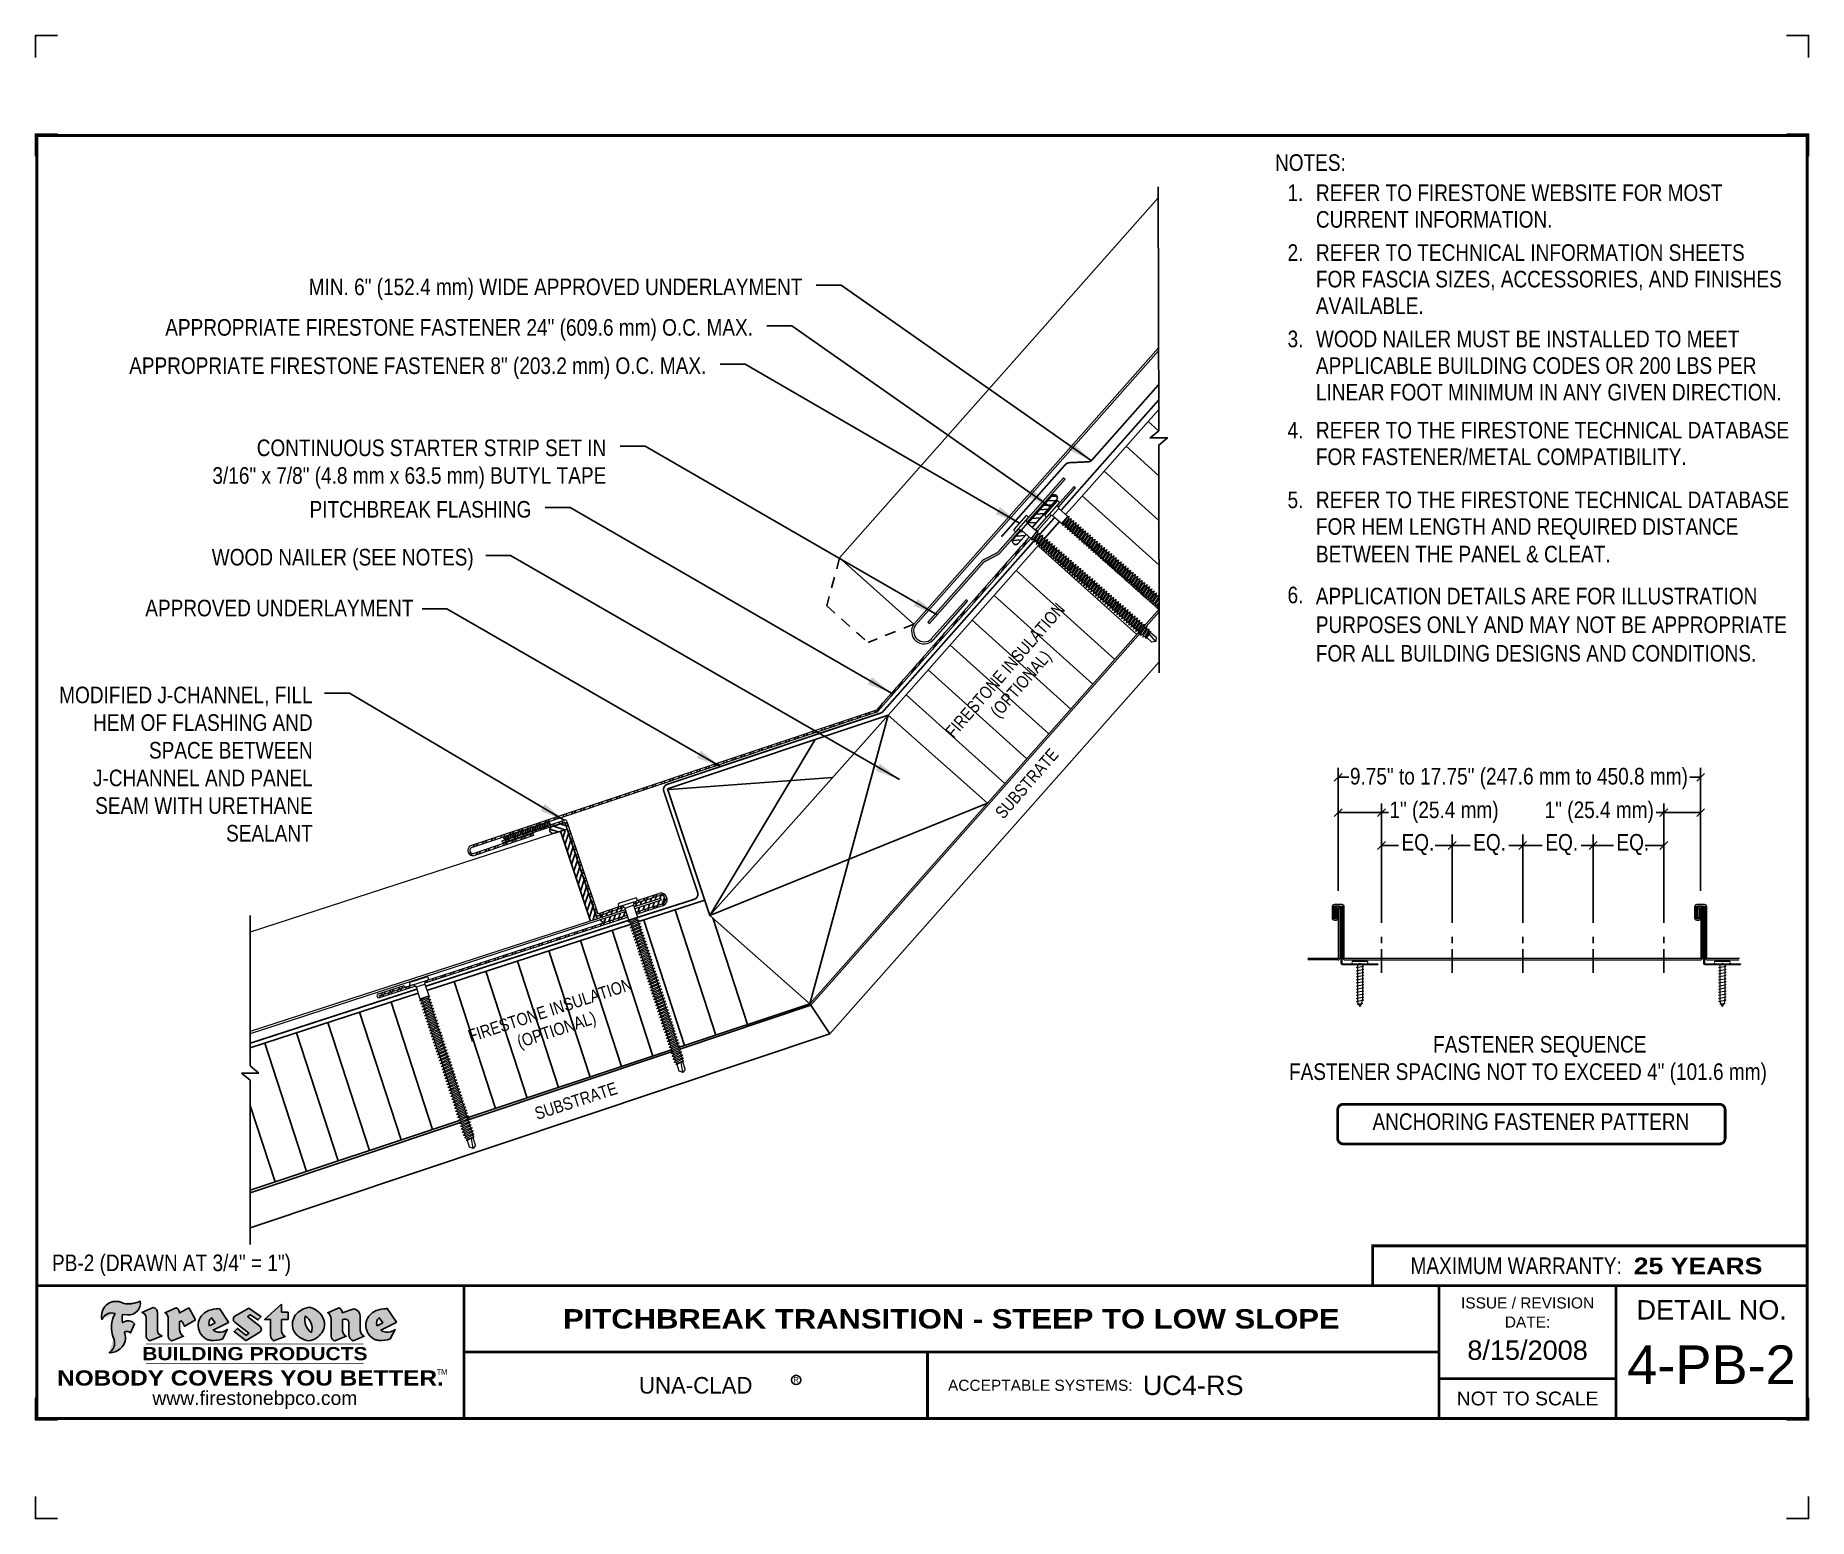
# Model space of a CAD drawing. Header units: inches. Extents: x 0 to 20, y 0 to 16.8.
import ezdxf
from ezdxf.enums import TextEntityAlignment as Align

# ---------------------------------------------------------------- set-up
doc = ezdxf.new("R2010")
doc.units = ezdxf.units.IN
doc.header["$MEASUREMENT"] = 0
doc.linetypes.add('HIDDEN', pattern=[0.375, 0.25, -0.125])
doc.linetypes.add('HIDDEN2', pattern=[0.1875, 0.125, -0.0625])
doc.layers.get('0').update_dxf_attribs({"linetype": 'CONTINUOUS'})
doc.layers.get('DEFPOINTS').update_dxf_attribs({"linetype": 'CONTINUOUS'})
doc.layers.add('FSBP-ACCESSORY-FIRESTONE', color=7, linetype='CONTINUOUS', lineweight=9)
doc.layers.add('FSBP-TRIMS', color=7, linetype='CONTINUOUS', lineweight=9)
for name, color, linetype in [('FSBP-ANNO-NOTE', 7, 'CONTINUOUS'), ('FSBP-INSULATION', 7, 'CONTINUOUS'), ('FSBP-MEMBRANE', 7, 'CONTINUOUS'), ('FSBP-SEALANTS', 1, 'CONTINUOUS'), ('FSBP-SUBSTRATE-GENERIC', 9, 'CONTINUOUS'), ('FSBP-TTLB', 7, 'CONTINUOUS'), ('FSBP-TTLB-BORDER', 7, 'CONTINUOUS'), ('FSBP-TTLB-TEXT', 7, 'CONTINUOUS'), ('FSBP-UNDERLAYMENT', 7, 'HIDDEN'), ('FSBP-WALL-CURB', 9, 'CONTINUOUS'), ('FSBP-WOOD', 7, 'CONTINUOUS')]:
    doc.layers.add(name, color=color, linetype=linetype)
doc.styles.add('ARIAL', font='ARIAL.TTF')
doc.styles.add('ARIAL_BOLD', font='ariblk.TTF')
doc.styles.add('ARIAL_NAR', font='ARIALN.TTF')
doc.styles.add('BANKGOTHIC', font='bgothm.ttf')
doc.styles.add('FSBP_ARIAL_NAR', font='ARIALN.TTF')
doc.styles.add('TXT', font='simplex.shx')
doc.dimstyles.new('STANDARD$7', dxfattribs={"dimscale": 1.5, "dimtxt": 0.2, "dimasz": 0.1, "dimexe": 0.1, "dimexo": 0.125, "dimgap": 0.09, "dimtad": 0, "dimdec": 3, "dimzin": 4, "dimdsep": 46, "dimtxsty": 'TXT', "dimcen": 0.09, "dimadec": 0, "dimazin": 0, "dimtfac": 1, "dimtdec": 3, "dimtofl": 0, "dimtmove": 2, "dimatfit": 3, "dimfxl": 0, "dimtolj": 1, "dimtzin": 4, "dimarcsym": 0})

msp = doc.modelspace()

# ---------------------------------------------------------------- texts
at = {"layer": 'DEFPOINTS', "style": 'FSBP_ARIAL_NAR'}
msp.add_text('PB-2 (DRAWN AT 3/4" = 1")', height=0.1875, dxfattribs=at).set_placement((0.187, 2.89), align=Align.MIDDLE_LEFT)
at = {"layer": 'FSBP-ANNO-NOTE', "style": 'FSBP_ARIAL_NAR'}
for s, p in [('NOTES:', (14.004, 15.325)), ('REFER TO FIRESTONE WEBSITE FOR MOST', (14.466, 14.984)), ('CURRENT INFORMATION.', (14.466, 14.683)), ('REFER TO TECHNICAL INFORMATION SHEETS', (14.466, 14.308)), ('FOR FASCIA SIZES, ACCESSORIES, AND FINISHES', (14.466, 14.008)), ('AVAILABLE.', (14.466, 13.707)), ('WOOD NAILER MUST BE INSTALLED TO MEET', (14.466, 13.332)), ('APPLICABLE BUILDING CODES OR 200 LBS PER', (14.466, 13.031)), ('LINEAR FOOT MINIMUM IN ANY GIVEN DIRECTION.', (14.466, 12.73)), ('REFER TO THE FIRESTONE TECHNICAL DATABASE', (14.466, 12.301)), ('FOR FASTENER/METAL COMPATIBILITY.', (14.466, 12)), ('REFER TO THE FIRESTONE TECHNICAL DATABASE', (14.466, 11.513)), ('FOR HEM LENGTH AND REQUIRED DISTANCE', (14.466, 11.212)), ('BETWEEN THE PANEL & CLEAT.', (14.466, 10.9))]:
    msp.add_text(s, height=0.1875, dxfattribs=at).set_placement(p, align=Align.MIDDLE_LEFT)
for s, p in [('1.', (14.234, 14.984)), ('2.', (14.235, 14.308)), ('3.', (14.235, 13.332)), ('4.', (14.235, 12.301)), ('5.', (14.235, 11.513)), ('6.', (14.235, 10.438))]:
    msp.add_text(s, height=0.1875, dxfattribs=at).set_placement(p, align=Align.MIDDLE_CENTER)
for rotation, p in [(49, (11.199, 8.308)), (18, (6.106, 4.721))]:
    msp.add_text('SUBSTRATE', height=0.1406, rotation=rotation, dxfattribs=at).set_placement(p, align=Align.MIDDLE_CENTER)
for s, p in [('9.75" to 17.75" (247.6 mm to 450.8 mm)', (14.85, 8.296)), ('1" (25.4 mm)', (15.296, 7.916)), ('1" (25.4 mm)', (17.05, 7.916)), ('EQ.', (15.433, 7.549)), ('EQ.', (16.243, 7.549)), ('EQ.', (17.058, 7.549)), ('EQ.', (17.861, 7.549)), ('FASTENER SEQUENCE', (15.79, 5.266)), ('FASTENER SPACING NOT TO EXCEED 4" (101.6 mm)', (14.162, 4.957)), ('ANCHORING FASTENER PATTERN', (15.105, 4.392))]:
    msp.add_text(s, height=0.1875, dxfattribs=at).set_placement(p)
at = {"layer": 'FSBP-ANNO-NOTE', "char_height": 0.1875, "style": 'FSBP_ARIAL_NAR'}
for s, insert, attachment_point in [('MIN. 6" (152.4 mm) WIDE APPROVED UNDERLAYMENT', (8.664, 14.014), 3), ('APPROPRIATE FIRESTONE FASTENER 24" (609.6 mm) O.C. MAX.', (8.106, 13.556), 3), ('APPROPRIATE FIRESTONE FASTENER 8" (203.2 mm) O.C. MAX.', (7.579, 13.123), 3), ('CONTINUOUS STARTER STRIP SET IN \\P3/16" x 7/8" (4.8 mm x 63.5 mm) BUTYL TAPE', (6.449, 12.195), 3), ('PITCHBREAK FLASHING', (5.602, 11.5), 3), ('WOOD NAILER (SEE NOTES)', (4.951, 10.959), 3), ('APPROVED UNDERLAYMENT', (4.271, 10.289), 6), ('MODIFIED J-CHANNEL, FILL\\PHEM OF FLASHING AND \\PSPACE BETWEEN\\PJ-CHANNEL AND PANEL\\P SEAM WITH URETHANE \\PSEALANT', (3.132, 9.402), 3)]:
    msp.add_mtext(s, dxfattribs=dict(at, insert=insert, attachment_point=attachment_point))
at = {"layer": 'FSBP-ANNO-NOTE', "char_height": 0.14062, "width": 2.10727, "attachment_point": 2, "style": 'FSBP_ARIAL_NAR'}
for insert, rotation in [((10.901, 9.633), 49), ((5.792, 5.815), 18)]:
    msp.add_mtext('FIRESTONE INSULATION (OPTIONAL)', dxfattribs=dict(at, insert=insert, rotation=rotation))
at = {"layer": 'FSBP-TRIMS', "style": 'FSBP_ARIAL_NAR'}
for s, p in [('APPLICATION DETAILS ARE FOR ILLUSTRATION', (14.465, 10.332)), ('PURPOSES ONLY AND MAY NOT BE APPROPRIATE', (14.465, 10.008)), ('FOR ALL BUILDING DESIGNS AND CONDITIONS.', (14.465, 9.685))]:
    msp.add_text(s, height=0.1875, dxfattribs=at).set_placement(p)

# ---------------------------------------------------------------- blocks, each defined once
blk = doc.blocks.new('TTLB-UNACLAD_1')
at = {"layer": 'FSBP-TTLB-TEXT'}
h = blk.add_hatch(color=1, dxfattribs=at)
edge = h.paths.add_edge_path()
edge.add_arc((1.037, -0.198), 0.132, 264.041, 370.3106)
edge.add_arc((1.028, 0.121), 0.327, 270.0506, 295.2346, ccw=False)
edge.add_arc((1.023, -0.067), 0.139, 249.3281, 272.0749, ccw=False)
edge.add_line((0.974, -0.197), (0.947, -0.185))
edge.add_arc((0.894, -0.339), 0.163, 70.8459, 194.3325)
edge.add_arc((0.844, -0.426), 0.118, 70.9695, 156.9641, ccw=False)
edge.add_arc((1.153, -0.468), 0.311, 150.3231, 203.2084)
edge.add_arc((0.756, -0.641), 0.122, 0.8849, 24.3467, ccw=False)
edge.add_arc((0.749, -0.648), 0.129, -58.3666, 3.6217, ccw=False)
edge.add_arc((0.826, -0.579), 0.178, 267.2205, 354.1382)
edge.add_arc((0.79, -0.601), 0.213, 0.9996, 21.005)
edge.add_arc((1.019, -0.567), 0.0514, 40.8212, 125.5273, ccw=False)
edge.add_line((1.058, -0.533), (1.103, -0.431))
edge.add_arc((1.041, -0.47), 0.0733, 32.3168, 66.3148)
edge.add_arc((1.032, -0.506), 0.11, 69.8179, 125.2547)
edge.add_arc((1.128, -0.369), 0.166, 164.157, 196.5811, ccw=False)
edge.add_line((0.968, -0.324), (1.024, -0.329))
h = blk.add_hatch(color=1, dxfattribs=at)
edge = h.paths.add_edge_path()
edge.add_line((1.275, -0.622), (1.415, -0.566))
edge.add_arc((1.421, -0.509), 0.0573, 181.9718, 264.3185, ccw=False)
edge.add_line((1.364, -0.511), (1.363, -0.31))
edge.add_arc((1.294, -0.31), 0.0691, 0.0934, 72.4283)
edge.add_line((1.315, -0.244), (1.187, -0.302))
edge.add_arc((1.175, -0.359), 0.0573, -0.0174, 78.3221, ccw=False)
edge.add_line((1.233, -0.359), (1.233, -0.555))
edge.add_arc((1.306, -0.556), 0.0731, 179.4272, 245.3846)
h = blk.add_hatch(color=1, dxfattribs=at)
edge = h.paths.add_edge_path()
edge.add_line((1.792, -0.384), (1.722, -0.252))
edge.add_arc((1.72, -0.253), 0.00231, 27.872, 117.3767)
edge.add_line((1.719, -0.251), (1.611, -0.307))
edge.add_arc((1.547, -0.306), 0.0636, 359.1658, 425.8794)
edge.add_line((1.573, -0.248), (1.447, -0.305))
edge.add_arc((1.408, -0.37), 0.076, -3.4414, 59.0799, ccw=False)
edge.add_line((1.484, -0.375), (1.484, -0.572))
edge.add_arc((1.541, -0.568), 0.057, 184.1557, 255.3066)
edge.add_line((1.526, -0.623), (1.657, -0.571))
edge.add_arc((1.688, -0.502), 0.0752, 207.5161, 245.6492, ccw=False)
edge.add_arc((1.721, -0.491), 0.109, 179.4823, 204.5538, ccw=False)
edge.add_line((1.612, -0.49), (1.612, -0.413))
edge.add_arc((1.629, -0.414), 0.0169, 28.3562, 174.855, ccw=False)
edge.add_arc((1.627, -0.42), 0.0211, 22.2169, 40.1021, ccw=False)
edge.add_line((1.647, -0.412), (1.667, -0.455))
edge.add_arc((1.669, -0.454), 0.00231, 204.5451, 299.6324)
edge.add_line((1.67, -0.456), (1.791, -0.387))
edge.add_line((1.791, -0.387), (1.792, -0.384))
h = blk.add_hatch(color=1, dxfattribs=at)
h.paths.add_polyline_path([(2.063, -0.258, 0.025243), (2.025, -0.261, 0.121361), (1.902, -0.301, 0.615167), (1.933, -0.61, 0.053068), (1.968, -0.618, 0.115093), (2.099, -0.599), (2.151, -0.494, -0.087554), (2.104, -0.519, -0.265592), (1.993, -0.501), (2.165, -0.414, 0.451895), (2.166, -0.411)])
h.paths.add_polyline_path([(2.014, -0.419), (1.951, -0.452, -0.372053), (1.973, -0.361)], flags=16)
h = blk.add_hatch(color=1, dxfattribs=at)
edge = h.paths.add_edge_path()
edge.add_arc((2.26, -0.378), 0.0415, 123.2081, 232.2027, ccw=False)
edge.add_line((2.238, -0.343), (2.394, -0.254))
edge.add_arc((2.395, -0.256), 0.00231, 55.6464, 119.6543, ccw=False)
edge.add_line((2.396, -0.254), (2.532, -0.347))
edge.add_arc((2.53, -0.349), 0.00231, -42.7311, 54.4661, ccw=False)
edge.add_line((2.532, -0.35), (2.498, -0.387))
edge.add_arc((2.497, -0.385), 0.00231, 233.7527, 317.2689, ccw=False)
edge.add_line((2.495, -0.387), (2.414, -0.327))
edge.add_arc((2.412, -0.329), 0.00231, 53.7527, 124.4136)
edge.add_line((2.411, -0.327), (2.383, -0.347))
edge.add_arc((2.384, -0.349), 0.00231, 124.4136, 231.8459)
edge.add_line((2.383, -0.351), (2.52, -0.458))
edge.add_arc((2.494, -0.491), 0.0415, -55.2123, 51.8459, ccw=False)
edge.add_line((2.518, -0.525), (2.364, -0.618))
edge.add_arc((2.363, -0.616), 0.00231, 233.2956, 301.2087, ccw=False)
edge.add_line((2.362, -0.618), (2.231, -0.52))
edge.add_arc((2.233, -0.519), 0.00231, 135.5134, 233.218, ccw=False)
edge.add_line((2.231, -0.517), (2.263, -0.485))
edge.add_arc((2.264, -0.486), 0.00231, 53.0353, 135.5134, ccw=False)
edge.add_line((2.266, -0.484), (2.362, -0.557))
edge.add_arc((2.363, -0.555), 0.00231, 233.0353, 302.2363)
edge.add_line((2.364, -0.557), (2.394, -0.538))
edge.add_arc((2.393, -0.536), 0.00231, 302.2363, 412.2027)
edge.add_line((2.394, -0.534), (2.235, -0.41))
h = blk.add_hatch(color=1, dxfattribs=at)
edge = h.paths.add_edge_path()
edge.add_line((2.763, -0.207), (2.763, -0.297))
edge.add_arc((2.766, -0.297), 0.00231, 180, 270)
edge.add_line((2.766, -0.299), (2.835, -0.299))
edge.add_arc((2.835, -0.302), 0.00231, 0, 90, ccw=False)
edge.add_line((2.838, -0.302), (2.838, -0.379))
edge.add_arc((2.835, -0.379), 0.00231, 270, 360, ccw=False)
edge.add_line((2.835, -0.381), (2.766, -0.381))
edge.add_arc((2.766, -0.384), 0.00231, 90, 180)
edge.add_line((2.763, -0.384), (2.763, -0.503))
edge.add_arc((2.837, -0.507), 0.0734, 177.0803, 245.325)
edge.add_line((2.806, -0.574), (2.675, -0.623))
edge.add_arc((2.709, -0.564), 0.0675, 177.0345, 239.6926, ccw=False)
edge.add_line((2.641, -0.561), (2.641, -0.384))
edge.add_arc((2.639, -0.384), 0.00231, 360, 450)
edge.add_line((2.639, -0.381), (2.573, -0.381))
edge.add_line((2.573, -0.381), (2.763, -0.207))
h = blk.add_hatch(color=1, dxfattribs=at)
edge = h.paths.add_edge_path(flags=16)
edge.add_arc((2.94, -0.485), 0.168, 344.5559, 417.014)
edge.add_arc((3.194, -0.388), 0.168, 164.5559, 237.014)
edge = h.paths.add_edge_path()
edge.add_arc((3.069, -0.44), 0.183, 136.0915, 191.2134)
edge.add_arc((3.065, -0.432), 0.18, 194.0167, 240.6664)
edge.add_arc((3.098, -0.385), 0.238, 239.2975, 264.289)
edge.add_arc((3.049, -0.419), 0.204, 277.1987, 326.5036)
edge.add_arc((3.078, -0.434), 0.171, 325.3769, 406.3828)
edge.add_arc((3.012, -0.49), 0.257, 44.2846, 73.829)
edge.add_arc((3.117, -0.498), 0.258, 97.5029, 134.1039)
h = blk.add_hatch(color=1, dxfattribs=at)
edge = h.paths.add_edge_path()
edge.add_line((3.323, -0.572), (3.323, -0.375))
edge.add_arc((3.247, -0.37), 0.076, 356.5586, 419.0799)
edge.add_line((3.286, -0.305), (3.412, -0.248))
edge.add_arc((3.386, -0.306), 0.0636, 0.3963, 65.8794, ccw=False)
edge.add_line((3.45, -0.306), (3.581, -0.259))
edge.add_arc((3.556, -0.353), 0.0969, 2.367, 75.1862, ccw=False)
edge.add_line((3.653, -0.349), (3.653, -0.488))
edge.add_arc((3.762, -0.491), 0.109, 178.3666, 204.5538)
edge.add_arc((3.729, -0.502), 0.0752, 207.5161, 245.2241)
edge.add_line((3.698, -0.57), (3.573, -0.621))
edge.add_arc((3.595, -0.553), 0.0718, 180.3329, 251.5102, ccw=False)
edge.add_line((3.524, -0.553), (3.524, -0.415))
edge.add_arc((3.486, -0.415), 0.0373, 359.3451, 449.05)
edge.add_arc((3.483, -0.442), 0.0645, 86.294, 119.8211)
edge.add_line((3.451, -0.386), (3.451, -0.49))
edge.add_arc((3.56, -0.491), 0.109, 179.4823, 204.5538)
edge.add_arc((3.527, -0.502), 0.0752, 207.5161, 245.6492)
edge.add_line((3.496, -0.571), (3.365, -0.623))
edge.add_arc((3.38, -0.568), 0.0569, 183.9299, 255.3185, ccw=False)
h = blk.add_hatch(color=1, dxfattribs=at)
h.paths.add_polyline_path([(3.958, -0.258, 0.025243), (3.919, -0.261, 0.108564), (3.808, -0.294, 0.64259), (3.827, -0.61, 0.053068), (3.862, -0.618, 0.115093), (3.993, -0.599), (4.046, -0.494, -0.087554), (3.999, -0.519, -0.265592), (3.887, -0.501), (4.06, -0.414, 0.451895), (4.061, -0.411)])
h.paths.add_polyline_path([(3.909, -0.419), (3.845, -0.452, -0.372053), (3.867, -0.361)], flags=16)
blk.add_circle((8.578, -1.065), 0.0527)
at = {"layer": 'DEFPOINTS', "linetype": 'Continuous', "ltscale": 1.75}
for points in [[(-0.016, 13.881), (-0.016, 14.131), (0.234, 14.131)], [(20.016, 13.881), (20.016, 14.131), (19.766, 14.131)], [(-0.016, -2.381), (-0.016, -2.631), (0.234, -2.631)], [(20.016, -2.381), (20.016, -2.631), (19.766, -2.631)]]:
    blk.add_lwpolyline(points, dxfattribs=at)
at = {"layer": 'DEFPOINTS', "color": 1}
for points in [[(0.234, 13.016), (-0.016, 13.016), (-0.016, 12.766)], [(20.016, 12.766), (20.016, 13.016), (19.766, 13.016)], [(0.234, -1.516), (-0.016, -1.516), (-0.016, -1.266)], [(20.016, -1.266), (20.016, -1.516), (19.766, -1.516)]]:
    blk.add_lwpolyline(points, dxfattribs=at)
at = {"layer": 'FSBP-TTLB', "const_width": 0.0312}
blk.add_lwpolyline([(15.09, 0), (20, 0), (20, 0.451), (15.09, 0.451)], close=True, dxfattribs=at)
for points in [[(0, 0), (0, -1.5), (20, -1.5), (20, 0), (0, 0)], [(4.825, 0), (4.825, -0.75)], [(15.84, 0), (15.84, -1.5)], [(17.841, 0), (17.841, -1.5)], [(20, 0), (20, -1.5)], [(4.825, -0.75), (15.84, -0.75)], [(4.825, -0.75), (4.825, -1.5)], [(15.84, -1.049), (17.841, -1.049)]]:
    blk.add_lwpolyline(points, dxfattribs=at)
at = {"layer": 'FSBP-TTLB-BORDER', "const_width": 0.0312}
blk.add_lwpolyline([(20, 0), (20, 13), (0, 13), (0, 0)], dxfattribs=at)
at = {"layer": 'FSBP-TTLB-TEXT', "color": 1}
blk.add_line((0.736, -0.38), (0.736, -0.38), dxfattribs=at)
for points in [[(1.024, -0.329, 0.500051), (1.167, -0.175, -0.11033), (1.028, -0.206, -0.099579), (0.974, -0.197), (0.947, -0.185, 0.597816), (0.736, -0.38, -0.393883), (0.883, -0.314, 0.234941), (0.867, -0.591, -0.10273), (0.878, -0.639, -0.277269), (0.817, -0.757, 0.398543), (1.003, -0.597, 0.087512), (0.989, -0.525, -0.387403), (1.058, -0.533), (1.103, -0.431, 0.149442), (1.07, -0.403, 0.24672), (0.969, -0.416, -0.142429), (0.968, -0.324), (1.024, -0.329)], [(2.166, -0.411), (2.063, -0.258, 0.025243), (2.025, -0.261, 0.108564), (1.914, -0.294, 0.64259), (1.933, -0.61, 0.053068), (1.968, -0.618, 0.115093), (2.099, -0.599), (2.151, -0.494, -0.087554), (2.104, -0.519, -0.265592), (1.993, -0.501), (2.165, -0.414)], [(2.763, -0.207), (2.763, -0.297, 0.414214), (2.766, -0.299), (2.835, -0.299, -0.414214), (2.838, -0.302), (2.838, -0.379, -0.414214), (2.835, -0.381), (2.766, -0.381, 0.414214), (2.763, -0.384), (2.763, -0.503, 0.306899), (2.806, -0.574), (2.675, -0.623, -0.280419), (2.641, -0.561), (2.641, -0.384, 0.414214), (2.639, -0.381), (2.573, -0.381), (2.763, -0.207)], [(4.061, -0.411), (3.958, -0.258, 0.025243), (3.919, -0.261, 0.108564), (3.808, -0.294, 0.64259), (3.827, -0.61, 0.053068), (3.862, -0.618, 0.115093), (3.993, -0.599), (4.046, -0.494, -0.087554), (3.999, -0.519, -0.265592), (3.887, -0.501), (4.06, -0.414)], [(4.06, -0.414, 0.451895), (4.061, -0.411, 0.451895)]]:
    blk.add_lwpolyline(points, format="xyb", dxfattribs=at)
for points in [[(1.275, -0.622), (1.415, -0.566, -0.37561), (1.364, -0.511), (1.363, -0.31, 0.326536), (1.315, -0.244), (1.187, -0.302, -0.355786), (1.233, -0.359), (1.233, -0.555, 0.296011)], [(1.792, -0.384), (1.722, -0.252, 0.411684), (1.719, -0.251), (1.611, -0.307, 0.299603), (1.573, -0.248), (1.447, -0.305, -0.279776), (1.484, -0.375), (1.484, -0.572, 0.320829), (1.526, -0.623), (1.657, -0.571, -0.16794), (1.622, -0.537, -0.109833), (1.612, -0.49), (1.612, -0.413, -0.743335), (1.643, -0.406, -0.078198), (1.647, -0.412), (1.667, -0.455, 0.440465), (1.67, -0.456), (1.791, -0.387)], [(1.951, -0.452), (2.014, -0.419), (1.973, -0.361, 0.372053)], [(2.235, -0.41, -0.515004), (2.238, -0.343), (2.394, -0.254, -0.286782), (2.396, -0.254), (2.532, -0.347, -0.451503), (2.532, -0.35), (2.498, -0.387, -0.381444), (2.495, -0.387), (2.414, -0.327, 0.318472), (2.411, -0.327), (2.383, -0.347, 0.506409), (2.383, -0.351), (2.52, -0.458, -0.50436), (2.518, -0.525), (2.364, -0.618, -0.305316), (2.362, -0.618), (2.231, -0.52, -0.45417), (2.231, -0.517), (2.263, -0.485, -0.376264), (2.266, -0.484), (2.362, -0.557, 0.31147), (2.364, -0.557), (2.394, -0.538, 0.520381), (2.394, -0.534)], [(2.938, -0.313, 0.245263), (2.89, -0.475, 0.206406), (2.977, -0.589, 0.10948), (3.074, -0.621, 0.218515), (3.219, -0.531, 0.368949), (3.196, -0.31, 0.129631), (3.083, -0.243, 0.161074)], [(3.103, -0.53, 0.327131), (3.032, -0.343, 0.327131)], [(3.323, -0.572), (3.323, -0.375, 0.279776), (3.286, -0.305), (3.412, -0.248, -0.293762), (3.45, -0.306), (3.581, -0.259, -0.328876), (3.653, -0.349), (3.653, -0.488, 0.114763), (3.662, -0.537, 0.166033), (3.698, -0.57), (3.573, -0.621, -0.320956), (3.524, -0.553), (3.524, -0.415, 0.412706), (3.487, -0.378, 0.147342), (3.451, -0.386), (3.451, -0.49, 0.109833), (3.461, -0.537, 0.16794), (3.496, -0.571), (3.365, -0.623, -0.321973), (3.323, -0.572, 29.147628)], [(3.845, -0.452), (3.909, -0.419), (3.867, -0.361, 0.372053)]]:
    blk.add_lwpolyline(points, format="xyb", close=True, dxfattribs=at)
at = {"layer": 'FSBP-TTLB-TEXT'}
for points, const_width in [([(1.234, -0.658), (3.691, -0.658)], 0.00781), ([(10.062, -0.75), (10.062, -1.5)], 0.0312), ([(1.234, -0.876), (3.691, -0.876)], 0.00781)]:
    blk.add_lwpolyline(points, dxfattribs=dict(at, const_width=const_width))
at = {"layer": 'FSBP-TTLB-TEXT', "color": 1}
for centre, start, end in [((1.79, -0.385), 299.6324, 27.872), ((2.164, -0.412), 296.7305, 34.0023)]:
    blk.add_arc(centre, 0.00231, start, end, dxfattribs=at)
at = {"layer": 'FSBP-TTLB-TEXT', "style": 'ARIAL_NAR'}
blk.add_text('MAXIMUM WARRANTY:', height=0.1875, dxfattribs=at).set_placement((17.905, 0.226), align=Align.MIDDLE_RIGHT)
at = {"layer": 'FSBP-TTLB-TEXT'}
for s, height, style, p in [('ISSUE / REVISION', 0.125, 'ARIAL', (16.841, -0.194)), ('DETAIL NO.', 0.2188, 'ARIAL', (18.921, -0.272)), ('DATE:', 0.125, 'ARIAL', (16.841, -0.41)), ('www.firestonebpco.com', 0.15625, 'ARIAL', (2.463, -1.269)), ('UNA-CLAD', 0.1875, 'BANKGOTHIC', (7.443, -1.125)), ('R', 0.0625, 'BANKGOTHIC', (8.577, -1.063)), ('NOT TO SCALE', 0.15625, 'ARIAL', (16.841, -1.274))]:
    blk.add_text(s, height=height, dxfattribs=dict(at, style=style)).set_placement(p, align=Align.MIDDLE_CENTER)
at = {"layer": 'FSBP-TTLB-TEXT', "lineweight": 18, "style": 'ARIAL_BOLD'}
blk.add_text('BUILDING PRODUCTS', height=0.14844, dxfattribs=at).set_placement((2.463, -0.767), align=Align.MIDDLE_CENTER)
at = {"layer": 'FSBP-TTLB-TEXT', "color": 1}
for s, height, style, p in [('NOBODY COVERS YOU BETTER.', 0.17188, 'ARIAL_BOLD', (2.413, -1.042)), ('TM', 0.0625, 'BANKGOTHIC', (4.577, -0.973))]:
    blk.add_text(s, height=height, dxfattribs=dict(at, style=style)).set_placement(p, align=Align.MIDDLE_CENTER)
at = {"layer": 'FSBP-TTLB-TEXT', "style": 'ARIAL'}
blk.add_text('ACCEPTABLE SYSTEMS:', height=0.125, dxfattribs=at).set_placement((10.293, -1.125), align=Align.MIDDLE_LEFT)
at = {"layer": 'FSBP-TTLB-TEXT'}
for tag, height, style, p in [('MAXIMUM_WARRANTY', 0.188, 'ARIAL_BOLD', (18.04, 0.224)), ('ACCPT_SYSTEMS', 0.219, 'ARIAL', (12.494, -1.125))]:
    blk.add_attdef(tag, text='', height=height, dxfattribs=dict(at, style=style)).set_placement(p, align=Align.MIDDLE_LEFT)
for tag, height, style, p in [('DETAIL_DESCP_LINE_1', 0.219, 'ARIAL_BOLD', (10.331, -0.374)), ('ISSUE_REV_DATE', 0.219, 'ARIAL', (16.841, -0.728)), ('DETAIL_NUMBER', 0.438, 'ARIAL', (18.919, -0.893))]:
    blk.add_attdef(tag, text='', height=height, dxfattribs=dict(at, style=style)).set_placement(p, align=Align.MIDDLE_CENTER)

# ---------------------------------------------------------------- hatches: boundary and pattern name
at = {"layer": 'FSBP-ACCESSORY-FIRESTONE'}
for points in [[(14.749, 6.276, 0.414214), (14.764, 6.261), (14.801, 6.261), (14.801, 6.271), (14.759, 6.271), (14.759, 6.339), (14.749, 6.339)], [(18.844, 6.276, 0.414214), (18.859, 6.261), (18.896, 6.261), (18.896, 6.271), (18.854, 6.271), (18.854, 6.339), (18.844, 6.339)]]:
    msp.add_hatch(color=256, dxfattribs=at).paths.add_polyline_path(points)
at = {"layer": 'FSBP-INSULATION'}
h = msp.add_hatch(dxfattribs=at)
h.set_pattern_fill('ANSI31', color=256, scale=3, angle=93, style=0)
h.paths.add_polyline_path([(11.739, 10.636), (11.744, 10.659), (11.73, 10.671), (11.711, 10.658), (11.716, 10.682), (11.703, 10.694), (11.684, 10.681), (11.69, 10.706), (11.676, 10.718), (11.657, 10.705), (11.663, 10.729), (11.65, 10.741), (11.631, 10.728), (11.636, 10.753), (11.623, 10.764), (11.604, 10.752), (11.609, 10.776), (11.596, 10.788), (11.577, 10.775), (11.583, 10.8), (11.569, 10.811), (11.551, 10.799), (11.556, 10.823), (11.543, 10.835), (11.524, 10.822), (11.529, 10.846), (11.516, 10.858), (11.497, 10.845), (11.503, 10.87), (11.489, 10.882), (11.471, 10.869), (11.476, 10.893), (11.463, 10.905), (11.444, 10.892), (11.449, 10.917), (11.436, 10.928), (11.417, 10.916), (11.423, 10.94), (11.409, 10.952), (11.39, 10.939), (11.396, 10.963), (11.383, 10.975), (11.364, 10.962), (11.369, 10.987), (11.356, 10.999), (11.337, 10.986), (11.342, 11.01), (11.341, 11.011), (9.632, 9.079), (10.755, 8.085), (12.462, 10.014), (12.465, 10.028), (12.452, 10.04), (12.433, 10.027), (12.438, 10.052), (12.425, 10.064), (12.406, 10.051), (12.411, 10.075), (12.398, 10.087), (12.379, 10.074), (12.385, 10.099), (12.371, 10.11), (12.353, 10.098), (12.358, 10.122), (12.345, 10.134), (12.326, 10.121), (12.331, 10.145), (12.318, 10.157), (12.299, 10.144), (12.305, 10.169), (12.291, 10.181), (12.273, 10.168), (12.278, 10.192), (12.265, 10.204), (12.246, 10.191), (12.251, 10.216), (12.238, 10.227), (12.219, 10.215), (12.225, 10.239), (12.211, 10.251), (12.192, 10.238), (12.198, 10.263), (12.185, 10.274), (12.166, 10.262), (12.171, 10.286), (12.158, 10.298), (12.139, 10.285), (12.144, 10.309), (12.131, 10.321), (12.112, 10.308), (12.118, 10.333), (12.104, 10.345), (12.086, 10.332), (12.091, 10.356), (12.078, 10.368), (12.059, 10.355), (12.064, 10.38), (12.051, 10.391), (12.032, 10.379), (12.038, 10.403), (12.024, 10.415), (12.006, 10.402), (12.011, 10.426), (11.998, 10.438), (11.979, 10.425), (11.984, 10.45), (11.971, 10.462), (11.952, 10.449), (11.958, 10.473), (11.944, 10.485), (11.925, 10.472), (11.931, 10.497), (11.918, 10.508), (11.899, 10.496), (11.904, 10.52), (11.891, 10.532), (11.872, 10.519), (11.877, 10.544), (11.864, 10.555), (11.845, 10.543), (11.851, 10.567), (11.837, 10.579), (11.819, 10.566), (11.824, 10.59), (11.811, 10.602), (11.792, 10.589), (11.797, 10.614), (11.784, 10.626), (11.765, 10.613), (11.771, 10.637), (11.757, 10.649)])
h.paths.add_polyline_path([(12.008, 10.871), (12.013, 10.896), (12, 10.907), (11.981, 10.895), (11.987, 10.919), (11.973, 10.931), (11.955, 10.918), (11.96, 10.942), (11.947, 10.954), (11.928, 10.941), (11.933, 10.966), (11.92, 10.978), (11.901, 10.965), (11.907, 10.989), (11.893, 11.001), (11.875, 10.988), (11.88, 11.013), (11.867, 11.024), (11.848, 11.012), (11.853, 11.036), (11.84, 11.048), (11.821, 11.035), (11.827, 11.06), (11.813, 11.071), (11.794, 11.059), (11.8, 11.083), (11.787, 11.095), (11.768, 11.082), (11.773, 11.106), (11.76, 11.118), (11.741, 11.105), (11.746, 11.13), (11.733, 11.141), (11.714, 11.129), (11.72, 11.153), (11.706, 11.165), (11.688, 11.152), (11.693, 11.177), (11.68, 11.188), (11.661, 11.176), (11.666, 11.2), (11.653, 11.212), (11.634, 11.199), (11.64, 11.223), (11.626, 11.235), (11.608, 11.222), (11.613, 11.247), (11.596, 11.244), (11.569, 11.268), (11.403, 11.081), (11.399, 11.066), (11.413, 11.054), (11.432, 11.067), (11.426, 11.042), (11.44, 11.03), (11.458, 11.043), (11.453, 11.019), (11.466, 11.007), (11.485, 11.02), (11.48, 10.995), (11.493, 10.984), (11.512, 10.996), (11.506, 10.972), (11.52, 10.96), (11.538, 10.973), (11.533, 10.948), (11.546, 10.937), (11.565, 10.949), (11.56, 10.925), (11.573, 10.913), (11.592, 10.926), (11.586, 10.902), (11.6, 10.89), (11.619, 10.903), (11.613, 10.878), (11.626, 10.866), (11.645, 10.879), (11.64, 10.855), (11.653, 10.843), (11.672, 10.856), (11.666, 10.831), (11.68, 10.82), (11.699, 10.832), (11.693, 10.808), (11.707, 10.796), (11.725, 10.809), (11.72, 10.785), (11.733, 10.773), (11.752, 10.786), (11.747, 10.761), (11.76, 10.749), (11.779, 10.762), (11.773, 10.738), (11.786, 10.726), (11.806, 10.74), (11.801, 10.716), (11.814, 10.704), (11.833, 10.717), (11.828, 10.692), (11.841, 10.681), (11.86, 10.693), (11.854, 10.669), (11.868, 10.657), (11.887, 10.67), (11.881, 10.646), (11.894, 10.634), (11.913, 10.647), (11.908, 10.622), (11.921, 10.61), (11.94, 10.623), (11.934, 10.599), (11.948, 10.587), (11.967, 10.6), (11.961, 10.575), (11.975, 10.564), (11.993, 10.576), (11.988, 10.552), (12.001, 10.54), (12.02, 10.553), (12.015, 10.529), (12.028, 10.517), (12.047, 10.53), (12.041, 10.505), (12.055, 10.493), (12.073, 10.506), (12.068, 10.482), (12.081, 10.47), (12.1, 10.483), (12.095, 10.458), (12.108, 10.447), (12.127, 10.459), (12.121, 10.435), (12.135, 10.423), (12.154, 10.436), (12.148, 10.411), (12.161, 10.4), (12.18, 10.412), (12.175, 10.388), (12.188, 10.376), (12.207, 10.389), (12.201, 10.365), (12.215, 10.353), (12.234, 10.366), (12.228, 10.341), (12.242, 10.329), (12.26, 10.342), (12.255, 10.318), (12.268, 10.306), (12.287, 10.319), (12.282, 10.294), (12.295, 10.283), (12.314, 10.295), (12.308, 10.271), (12.322, 10.259), (12.34, 10.272), (12.335, 10.248), (12.348, 10.236), (12.367, 10.249), (12.362, 10.224), (12.375, 10.212), (12.394, 10.225), (12.388, 10.201), (12.402, 10.189), (12.421, 10.202), (12.415, 10.177), (12.428, 10.166), (12.447, 10.178), (12.442, 10.154), (12.455, 10.142), (12.474, 10.155), (12.468, 10.13), (12.482, 10.119), (12.501, 10.131), (12.495, 10.107), (12.509, 10.095), (12.527, 10.108), (12.522, 10.084), (12.523, 10.083), (12.694, 10.277), (12.694, 10.299), (12.677, 10.287), (12.682, 10.312), (12.669, 10.323), (12.65, 10.311), (12.655, 10.335), (12.642, 10.347), (12.623, 10.334), (12.629, 10.359), (12.615, 10.37), (12.596, 10.358), (12.602, 10.382), (12.589, 10.394), (12.57, 10.381), (12.575, 10.405), (12.562, 10.417), (12.543, 10.404), (12.549, 10.429), (12.535, 10.441), (12.516, 10.428), (12.522, 10.452), (12.508, 10.464), (12.49, 10.451), (12.495, 10.476), (12.482, 10.487), (12.463, 10.475), (12.468, 10.499), (12.455, 10.511), (12.436, 10.498), (12.442, 10.523), (12.428, 10.534), (12.41, 10.521), (12.415, 10.546), (12.402, 10.558), (12.383, 10.545), (12.388, 10.569), (12.375, 10.581), (12.356, 10.568), (12.362, 10.593), (12.348, 10.604), (12.329, 10.592), (12.335, 10.616), (12.322, 10.628), (12.303, 10.615), (12.308, 10.64), (12.295, 10.651), (12.276, 10.639), (12.282, 10.663), (12.268, 10.675), (12.249, 10.662), (12.255, 10.686), (12.241, 10.698), (12.223, 10.685), (12.228, 10.71), (12.215, 10.722), (12.196, 10.709), (12.201, 10.733), (12.188, 10.745), (12.169, 10.732), (12.175, 10.757), (12.161, 10.768), (12.143, 10.756), (12.148, 10.78), (12.135, 10.792), (12.116, 10.779), (12.121, 10.804), (12.108, 10.815), (12.089, 10.802), (12.094, 10.825), (12.08, 10.837), (12.061, 10.824), (12.067, 10.849), (12.054, 10.86), (12.035, 10.848), (12.04, 10.872), (12.027, 10.884)])
h.paths.add_polyline_path([(12.69, 12.132), (12.788, 12.213), (12.593, 12.213), (12.69, 12.294), (12.69, 12.535), (11.756, 11.48), (11.638, 11.347), (11.668, 11.321), (11.675, 11.327), (11.67, 11.302), (11.683, 11.29), (11.702, 11.303), (11.697, 11.279), (11.71, 11.267), (11.729, 11.28), (11.723, 11.255), (11.737, 11.244), (11.756, 11.256), (11.75, 11.232), (11.763, 11.22), (11.782, 11.233), (11.777, 11.208), (11.79, 11.197), (11.809, 11.209), (11.804, 11.185), (11.817, 11.173), (11.836, 11.186), (11.83, 11.162), (11.844, 11.15), (11.862, 11.163), (11.857, 11.138), (11.87, 11.126), (11.889, 11.139), (11.884, 11.115), (11.897, 11.103), (11.916, 11.116), (11.91, 11.091), (11.924, 11.08), (11.942, 11.092), (11.937, 11.068), (11.95, 11.056), (11.969, 11.069), (11.964, 11.044), (11.977, 11.033), (11.996, 11.046), (11.99, 11.021), (12.004, 11.009), (12.023, 11.022), (12.017, 10.998), (12.03, 10.986), (12.049, 10.999), (12.044, 10.974), (12.057, 10.963), (12.076, 10.975), (12.071, 10.951), (12.084, 10.939), (12.103, 10.952), (12.097, 10.927), (12.111, 10.916), (12.129, 10.928), (12.124, 10.904), (12.137, 10.893), (12.157, 10.907), (12.152, 10.882), (12.165, 10.87), (12.184, 10.883), (12.178, 10.859), (12.192, 10.847), (12.21, 10.86), (12.205, 10.835), (12.218, 10.824), (12.237, 10.836), (12.232, 10.812), (12.245, 10.8), (12.264, 10.813), (12.258, 10.788), (12.272, 10.777), (12.291, 10.79), (12.285, 10.765), (12.298, 10.753), (12.317, 10.766), (12.312, 10.742), (12.325, 10.73), (12.344, 10.743), (12.339, 10.718), (12.352, 10.707), (12.371, 10.719), (12.365, 10.695), (12.379, 10.683), (12.397, 10.696), (12.392, 10.671), (12.405, 10.66), (12.424, 10.672), (12.419, 10.648), (12.432, 10.636), (12.451, 10.649), (12.445, 10.625), (12.459, 10.613), (12.477, 10.626), (12.472, 10.601), (12.485, 10.589), (12.504, 10.602), (12.499, 10.578), (12.512, 10.566), (12.531, 10.579), (12.525, 10.554), (12.539, 10.543), (12.558, 10.555), (12.552, 10.531), (12.565, 10.519), (12.584, 10.532), (12.579, 10.507), (12.592, 10.496), (12.611, 10.509), (12.606, 10.484), (12.619, 10.472), (12.638, 10.485), (12.632, 10.461), (12.646, 10.449), (12.664, 10.462), (12.659, 10.437), (12.672, 10.426), (12.694, 10.44)])
h.paths.add_polyline_path([(10.226, 8.91), (11.523, 10.402), (11.894, 10.08), (10.597, 8.588)], flags=24)
h = msp.add_hatch(dxfattribs=at)
h.set_pattern_fill('ANSI31', color=256, scale=3, angle=63, style=0)
h.paths.add_polyline_path([(4.532, 5.258), (4.552, 5.27), (4.553, 5.27), (4.548, 5.287), (4.523, 5.292), (4.542, 5.304), (4.537, 5.321), (4.512, 5.325), (4.531, 5.338), (4.526, 5.355), (4.501, 5.359), (4.52, 5.372), (4.515, 5.388), (4.49, 5.393), (4.509, 5.405), (4.504, 5.422), (4.479, 5.427), (4.498, 5.439), (4.493, 5.456), (4.468, 5.461), (4.487, 5.473), (4.482, 5.49), (4.457, 5.494), (4.477, 5.507), (4.471, 5.524), (4.446, 5.528), (4.466, 5.54), (4.46, 5.557), (4.435, 5.562), (4.455, 5.574), (4.449, 5.591), (4.424, 5.596), (4.444, 5.608), (4.438, 5.625), (4.414, 5.629), (4.433, 5.642), (4.427, 5.659), (4.403, 5.663), (4.422, 5.675), (4.416, 5.692), (4.392, 5.697), (4.411, 5.709), (4.405, 5.726), (4.381, 5.731), (4.4, 5.743), (4.394, 5.76), (4.37, 5.765), (4.389, 5.777), (4.383, 5.794), (4.359, 5.798), (4.378, 5.811), (4.372, 5.827), (4.348, 5.832), (4.367, 5.844), (4.361, 5.861), (4.337, 5.866), (4.356, 5.878), (4.343, 5.874), (4.323, 5.937), (2.426, 5.32), (2.426, 5.115), (2.523, 5.034), (2.328, 5.034), (2.426, 4.953), (2.426, 3.71), (4.801, 4.502), (4.798, 4.51), (4.774, 4.515), (4.793, 4.527), (4.787, 4.544), (4.763, 4.548), (4.782, 4.561), (4.776, 4.577), (4.752, 4.582), (4.771, 4.594), (4.765, 4.611), (4.741, 4.616), (4.76, 4.628), (4.755, 4.645), (4.73, 4.65), (4.749, 4.662), (4.744, 4.679), (4.719, 4.683), (4.738, 4.696), (4.733, 4.713), (4.708, 4.717), (4.727, 4.729), (4.722, 4.746), (4.697, 4.751), (4.716, 4.763), (4.711, 4.78), (4.686, 4.785), (4.705, 4.797), (4.7, 4.814), (4.675, 4.819), (4.694, 4.831), (4.689, 4.848), (4.664, 4.852), (4.683, 4.865), (4.678, 4.881), (4.653, 4.886), (4.672, 4.898), (4.667, 4.915), (4.642, 4.92), (4.661, 4.932), (4.656, 4.949), (4.631, 4.954), (4.65, 4.966), (4.645, 4.983), (4.62, 4.987), (4.639, 5), (4.634, 5.017), (4.609, 5.021), (4.628, 5.033), (4.623, 5.05), (4.598, 5.055), (4.617, 5.067), (4.612, 5.084), (4.587, 5.089), (4.606, 5.101), (4.601, 5.118), (4.576, 5.123), (4.595, 5.135), (4.59, 5.152), (4.565, 5.156), (4.584, 5.169), (4.579, 5.185), (4.554, 5.19), (4.573, 5.202), (4.568, 5.219), (4.543, 5.224), (4.562, 5.236), (4.557, 5.253)])
h.paths.add_polyline_path([(7.19, 5.298), (7.189, 5.301), (7.164, 5.305), (7.183, 5.317), (7.178, 5.334), (7.153, 5.339), (7.172, 5.351), (7.167, 5.368), (7.142, 5.373), (7.162, 5.385), (7.156, 5.402), (7.131, 5.407), (7.151, 5.419), (7.145, 5.436), (7.12, 5.44), (7.14, 5.453), (7.134, 5.469), (7.109, 5.474), (7.129, 5.486), (7.123, 5.503), (7.098, 5.508), (7.118, 5.52), (7.112, 5.537), (7.088, 5.542), (7.107, 5.554), (7.101, 5.571), (7.077, 5.575), (7.096, 5.588), (7.09, 5.605), (7.066, 5.609), (7.085, 5.621), (7.079, 5.638), (7.055, 5.643), (7.074, 5.655), (7.068, 5.672), (7.044, 5.677), (7.063, 5.689), (7.057, 5.706), (7.033, 5.711), (7.052, 5.723), (7.046, 5.74), (7.022, 5.744), (7.041, 5.757), (7.035, 5.773), (7.011, 5.778), (7.03, 5.79), (7.024, 5.807), (7, 5.812), (7.019, 5.824), (7.013, 5.841), (6.989, 5.846), (7.008, 5.858), (7.002, 5.875), (6.978, 5.879), (6.997, 5.892), (6.991, 5.909), (6.967, 5.913), (6.986, 5.925), (6.98, 5.942), (6.956, 5.947), (6.975, 5.959), (6.969, 5.976), (6.945, 5.981), (6.964, 5.993), (6.958, 6.01), (6.934, 6.015), (6.953, 6.027), (6.948, 6.044), (6.923, 6.048), (6.942, 6.061), (6.937, 6.077), (6.912, 6.082), (6.931, 6.094), (6.926, 6.111), (6.901, 6.116), (6.92, 6.128), (6.915, 6.145), (6.89, 6.15), (6.909, 6.162), (6.911, 6.162), (6.905, 6.179), (6.881, 6.184), (6.9, 6.196), (6.894, 6.213), (6.87, 6.217), (6.889, 6.23), (6.884, 6.247), (6.859, 6.251), (6.878, 6.263), (6.873, 6.28), (6.848, 6.285), (6.867, 6.297), (6.862, 6.314), (6.837, 6.319), (6.856, 6.331), (6.851, 6.348), (6.826, 6.353), (6.845, 6.365), (6.84, 6.382), (6.815, 6.386), (6.834, 6.399), (6.829, 6.415), (6.804, 6.42), (6.823, 6.432), (6.818, 6.449), (6.793, 6.454), (6.812, 6.466), (6.807, 6.483), (6.782, 6.488), (6.801, 6.5), (6.796, 6.517), (6.771, 6.521), (6.79, 6.534), (6.785, 6.551), (6.76, 6.555), (6.779, 6.567), (6.774, 6.584), (6.749, 6.589), (6.768, 6.601), (6.763, 6.618), (6.738, 6.623), (6.757, 6.635), (6.752, 6.652), (6.727, 6.657), (6.746, 6.669), (6.741, 6.686), (6.716, 6.69), (6.735, 6.703), (6.73, 6.719), (4.423, 5.969), (4.444, 5.907), (4.435, 5.892), (4.459, 5.887), (4.44, 5.875), (4.446, 5.858), (4.47, 5.853), (4.451, 5.841), (4.456, 5.824), (4.481, 5.82), (4.462, 5.807), (4.467, 5.791), (4.492, 5.786), (4.473, 5.774), (4.478, 5.757), (4.503, 5.752), (4.484, 5.74), (4.489, 5.723), (4.514, 5.718), (4.495, 5.706), (4.5, 5.689), (4.525, 5.685), (4.506, 5.672), (4.511, 5.655), (4.536, 5.651), (4.517, 5.639), (4.522, 5.622), (4.547, 5.617), (4.528, 5.605), (4.533, 5.588), (4.558, 5.583), (4.539, 5.571), (4.544, 5.554), (4.569, 5.549), (4.55, 5.537), (4.555, 5.52), (4.58, 5.516), (4.561, 5.503), (4.566, 5.487), (4.591, 5.482), (4.572, 5.47), (4.577, 5.453), (4.602, 5.448), (4.583, 5.436), (4.588, 5.419), (4.613, 5.414), (4.594, 5.402), (4.599, 5.385), (4.624, 5.381), (4.605, 5.368), (4.61, 5.351), (4.635, 5.347), (4.616, 5.335), (4.621, 5.318), (4.646, 5.313), (4.627, 5.301), (4.632, 5.283), (4.655, 5.279), (4.636, 5.267), (4.641, 5.25), (4.666, 5.245), (4.647, 5.233), (4.652, 5.216), (4.677, 5.211), (4.658, 5.199), (4.663, 5.182), (4.688, 5.178), (4.669, 5.165), (4.674, 5.148), (4.699, 5.144), (4.68, 5.132), (4.685, 5.115), (4.71, 5.11), (4.691, 5.098), (4.696, 5.081), (4.721, 5.076), (4.702, 5.064), (4.707, 5.047), (4.732, 5.043), (4.713, 5.03), (4.718, 5.013), (4.743, 5.009), (4.724, 4.996), (4.729, 4.98), (4.754, 4.975), (4.734, 4.963), (4.74, 4.946), (4.765, 4.941), (4.745, 4.929), (4.751, 4.912), (4.776, 4.907), (4.756, 4.895), (4.762, 4.878), (4.787, 4.874), (4.767, 4.861), (4.773, 4.844), (4.797, 4.84), (4.778, 4.828), (4.784, 4.811), (4.808, 4.806), (4.789, 4.794), (4.795, 4.777), (4.819, 4.772), (4.8, 4.76), (4.806, 4.743), (4.83, 4.739), (4.811, 4.726), (4.817, 4.709), (4.841, 4.705), (4.822, 4.693), (4.828, 4.676), (4.852, 4.671), (4.833, 4.659), (4.839, 4.642), (4.863, 4.637), (4.844, 4.625), (4.85, 4.608), (4.874, 4.603), (4.855, 4.591), (4.861, 4.574), (4.885, 4.57), (4.866, 4.557), (4.872, 4.541), (4.896, 4.536), (4.889, 4.531)])
h.paths.add_polyline_path([(4.841, 5.543), (6.721, 6.154), (6.873, 5.686), (4.993, 5.075)], flags=24)
h.paths.add_polyline_path([(7.62, 6.817), (7.563, 6.989), (6.818, 6.747), (6.828, 6.745), (6.809, 6.733), (6.814, 6.716), (6.839, 6.712), (6.82, 6.699), (6.825, 6.682), (6.85, 6.678), (6.831, 6.666), (6.836, 6.649), (6.861, 6.644), (6.842, 6.632), (6.847, 6.615), (6.872, 6.61), (6.852, 6.598), (6.858, 6.581), (6.883, 6.577), (6.863, 6.564), (6.869, 6.547), (6.894, 6.543), (6.874, 6.531), (6.88, 6.514), (6.905, 6.509), (6.885, 6.497), (6.891, 6.48), (6.916, 6.475), (6.896, 6.463), (6.902, 6.446), (6.926, 6.441), (6.907, 6.429), (6.913, 6.412), (6.937, 6.408), (6.918, 6.395), (6.924, 6.379), (6.948, 6.374), (6.929, 6.362), (6.935, 6.345), (6.959, 6.34), (6.94, 6.328), (6.946, 6.311), (6.97, 6.306), (6.951, 6.294), (6.957, 6.277), (6.981, 6.273), (6.962, 6.26), (6.968, 6.243), (6.992, 6.239), (6.973, 6.227), (6.979, 6.21), (7.003, 6.205), (6.984, 6.193), (6.99, 6.175), (7.012, 6.171), (6.993, 6.159), (6.999, 6.142), (7.023, 6.137), (7.004, 6.125), (7.01, 6.108), (7.034, 6.103), (7.015, 6.091), (7.021, 6.074), (7.045, 6.07), (7.026, 6.057), (7.032, 6.04), (7.056, 6.036), (7.037, 6.024), (7.043, 6.007), (7.067, 6.002), (7.048, 5.99), (7.054, 5.973), (7.078, 5.968), (7.059, 5.956), (7.065, 5.939), (7.089, 5.934), (7.07, 5.922), (7.076, 5.905), (7.1, 5.901), (7.081, 5.888), (7.087, 5.872), (7.111, 5.867), (7.092, 5.855), (7.098, 5.838), (7.122, 5.833), (7.103, 5.821), (7.109, 5.804), (7.133, 5.799), (7.114, 5.787), (7.12, 5.77), (7.144, 5.766), (7.125, 5.753), (7.13, 5.736), (7.155, 5.732), (7.136, 5.72), (7.141, 5.703), (7.166, 5.698), (7.147, 5.686), (7.152, 5.669), (7.177, 5.664), (7.158, 5.652), (7.163, 5.635), (7.188, 5.631), (7.169, 5.618), (7.174, 5.601), (7.199, 5.597), (7.18, 5.584), (7.185, 5.568), (7.21, 5.563), (7.191, 5.551), (7.196, 5.534), (7.221, 5.529), (7.202, 5.517), (7.207, 5.5), (7.232, 5.495), (7.213, 5.483), (7.218, 5.466), (7.243, 5.462), (7.224, 5.449), (7.229, 5.432), (7.254, 5.428), (7.235, 5.416), (7.24, 5.399), (7.265, 5.394), (7.246, 5.382), (7.251, 5.365), (7.276, 5.36), (7.257, 5.348), (7.262, 5.331), (7.279, 5.328), (8.333, 5.679), (8.092, 6.4)])
at = {"layer": 'FSBP-SEALANTS'}
h = msp.add_hatch(dxfattribs=at)
h.set_pattern_fill('ANSI31', color=256, scale=0.375, angle=138.5, style=0)
edge = h.paths.add_edge_path()
edge.add_line((11.192, 11.123), (11.14, 11.17))
edge.add_line((11.14, 11.17), (11.048, 11.067))
edge.add_arc((11.075, 11.043), 0.0352, 138.5, 318.5)
edge.add_line((11.101, 11.02), (11.192, 11.123))
edge = h.paths.add_edge_path()
edge.add_line((11.21, 11.249), (11.262, 11.202))
edge.add_line((11.262, 11.202), (11.536, 11.512))
edge.add_arc((11.51, 11.535), 0.0352, 318.5, 498.5)
edge.add_line((11.483, 11.558), (11.21, 11.249))
h = msp.add_hatch(dxfattribs=at)
h.set_pattern_fill('ANSI31', color=256, scale=0.1875, angle=63, style=0)
h.set_pattern_definition([(72, (15.051447, -0.184745), (0.022290387, -0.007242586), [])])
h.paths.add_polyline_path([(5.606, 7.768), (5.315, 7.674, -0.988557), (5.304, 7.707), (5.628, 7.817)])
h.paths.add_polyline_path([(5.796, 7.83), (5.606, 7.768), (5.628, 7.817), (5.783, 7.869, -1)])
h = msp.add_hatch(dxfattribs=at)
h.set_pattern_fill('ANSI31', color=256, scale=0.375, angle=153, style=0)
h.set_pattern_definition([(342, (14.143053, -0.48698), (-0.01448517, -0.04458077), [])])
h.paths.add_polyline_path([(5.837, 7.821), (5.981, 7.867), (6.006, 7.793), (5.862, 7.746, -1)])
h = msp.add_hatch(dxfattribs=at)
h.set_pattern_fill('ANSI31', color=256, scale=0.375, angle=63, style=0)
h.set_pattern_definition([(72, (13.86691, -0.581084), (0.04458077, -0.01448517), [])])
h.paths.add_polyline_path([(6.346, 6.777), (6.271, 6.752), (5.935, 7.756), (6.01, 7.781)])
h = msp.add_hatch(dxfattribs=at)
h.set_pattern_fill('ANSI31', color=256, scale=0.375, angle=63, style=0)
h.set_pattern_definition([(72, (13.96503, -0.546545), (0.04458077, -0.01448517), [])])
h.paths.add_polyline_path([(6.648, 6.909), (6.657, 6.9), (6.664, 6.88), (6.38, 6.788, -0.287117), (6.408, 6.829)])
h.paths.add_polyline_path([(6.759, 6.946), (7.048, 7.043, -0.998041), (7.08, 6.948), (6.784, 6.852), (6.771, 6.891), (7.067, 6.987), (7.06, 7.009), (6.764, 6.913), (6.757, 6.933)])
h.paths.add_polyline_path([(6.67, 6.859), (6.683, 6.819), (6.438, 6.74, -0.358528), (6.384, 6.765)])
at = {"layer": 'FSBP-TRIMS'}
h = msp.add_hatch(color=256, dxfattribs=at)
h.paths.add_polyline_path([(11.195, 11.286), (11.204, 11.262), (11.632, 11.745), (11.615, 11.761)])
edge = h.paths.add_edge_path()
edge.add_line((11.127, 11.174), (11.101, 11.181))
edge.add_line((11.101, 11.181), (10.873, 10.923))
edge.add_arc((10.856, 10.939), 0.0234, 297.2728, 318.5, ccw=False)
edge.add_line((10.867, 10.918), (10.713, 10.838))
edge.add_arc((10.734, 10.797), 0.0469, 117.2728, 138.5)
edge.add_line((10.699, 10.828), (10.082, 10.13))
edge.add_line((10.082, 10.13), (10.099, 10.114))
edge.add_line((10.099, 10.114), (10.717, 10.812))
edge.add_arc((10.734, 10.797), 0.0234, 117.2728, 138.5, ccw=False)
edge.add_line((10.724, 10.818), (10.877, 10.897))
edge.add_arc((10.856, 10.939), 0.0469, 297.2728, 318.5)
edge.add_line((10.891, 10.907), (11.127, 11.174))
h = msp.add_hatch(dxfattribs=at)
h.set_pattern_fill('ANSI32', color=256, scale=0.1875, angle=15, style=0)
h.paths.add_polyline_path([(9.502, 9.113, 0.131829), (9.522, 9.127), (11.245, 11.077), (11.227, 11.093), (9.5, 9.137), (4.925, 7.606, 1), (4.962, 7.495), (5.628, 7.718), (5.621, 7.741), (4.954, 7.517, -1), (4.932, 7.584)])
h = msp.add_hatch(dxfattribs=at)
h.set_pattern_fill('ANSI32', color=256, scale=0.1875, angle=15, style=0)
h.paths.add_polyline_path([(4.29, 6.018), (4.272, 6.036), (4.172, 6.003), (4.165, 6.026), (3.874, 5.931, 1), (3.888, 5.887)])
h.paths.add_polyline_path([(6.69, 6.798), (6.683, 6.819), (4.44, 6.09, -0.002366), (4.439, 6.09), (4.406, 6.079), (4.402, 6.054)])
h.paths.add_polyline_path([(7.041, 7.065), (6.798, 6.984, -0.020877), (6.797, 6.982), (6.764, 6.971), (6.76, 6.947), (7.048, 7.043, -1.010745), (7.079, 6.948), (6.784, 6.852), (6.791, 6.83), (7.087, 6.927, 1)])
h.paths.add_polyline_path([(6.648, 6.909), (6.63, 6.928), (6.352, 6.835), (6.002, 7.879, 0.414214), (5.973, 7.894), (5.807, 7.839, -0.18111), (5.796, 7.83), (5.315, 7.674, -0.05082), (5.312, 7.673), (5.273, 7.66), (5.28, 7.638), (5.98, 7.872), (6.329, 6.827, 0.414214), (6.359, 6.813)])

# ---------------------------------------------------------------- linework, layer by layer
at = {"layer": 'FSBP-ACCESSORY-FIRESTONE'}
for p, q in [((11.615, 11.761), (11.632, 11.745)), ((11.56, 11.416), (11.545, 11.453)), ((11.139, 11.171), (11.209, 11.25)), ((11.209, 11.25), (11.194, 11.287)), ((11.209, 11.25), (11.315, 11.157)), ((11.452, 11.347), (11.49, 11.337)), ((11.49, 11.337), (11.56, 11.416)), ((11.49, 11.337), (11.596, 11.244)), ((11.56, 11.416), (11.665, 11.324)), ((11.596, 11.244), (11.613, 11.247)), ((11.626, 11.235), (11.64, 11.223)), ((11.67, 11.302), (11.683, 11.29)), ((11.697, 11.279), (11.71, 11.267)), ((11.723, 11.255), (11.737, 11.244)), ((11.75, 11.232), (11.763, 11.22)), ((11.101, 11.181), (11.139, 11.171)), ((11.139, 11.171), (11.245, 11.078)), ((11.245, 11.078), (11.262, 11.081)), ((11.276, 11.069), (11.289, 11.057)), ((11.302, 11.045), (11.316, 11.034)), ((11.319, 11.136), (11.333, 11.124)), ((11.329, 11.022), (11.342, 11.01)), ((11.346, 11.112), (11.359, 11.101)), ((11.373, 11.089), (11.386, 11.077)), ((11.399, 11.066), (11.413, 11.054)), ((11.426, 11.042), (11.44, 11.03)), ((11.453, 11.019), (11.466, 11.007)), ((11.453, 11.019), (11.466, 11.007)), ((11.653, 11.212), (11.666, 11.2)), ((11.68, 11.188), (11.693, 11.177)), ((11.706, 11.165), (11.72, 11.153)), ((11.733, 11.141), (11.746, 11.13)), ((11.76, 11.118), (11.773, 11.106)), ((11.76, 11.118), (11.773, 11.106)), ((11.777, 11.208), (11.79, 11.197)), ((11.787, 11.095), (11.8, 11.083)), ((11.804, 11.185), (11.817, 11.173)), ((11.804, 11.185), (11.817, 11.173)), ((11.813, 11.071), (11.827, 11.06)), ((11.83, 11.162), (11.844, 11.15)), ((11.84, 11.048), (11.853, 11.036)), ((11.857, 11.138), (11.87, 11.126)), ((11.867, 11.024), (11.88, 11.013)), ((11.884, 11.115), (11.897, 11.103)), ((11.91, 11.091), (11.924, 11.08)), ((11.937, 11.068), (11.95, 11.056)), ((11.964, 11.044), (11.977, 11.033)), ((11.99, 11.021), (12.004, 11.009)), ((10.699, 10.828), (10.082, 10.13)), ((11.356, 10.999), (11.369, 10.987)), ((11.383, 10.975), (11.396, 10.963)), ((11.409, 10.952), (11.423, 10.94)), ((11.409, 10.952), (11.423, 10.94)), ((11.436, 10.928), (11.449, 10.917)), ((11.463, 10.905), (11.476, 10.893)), ((11.48, 10.995), (11.493, 10.984)), ((11.489, 10.882), (11.503, 10.87)), ((11.506, 10.972), (11.52, 10.96)), ((11.516, 10.858), (11.529, 10.846)), ((11.533, 10.948), (11.546, 10.937)), ((11.543, 10.835), (11.556, 10.823)), ((11.56, 10.925), (11.573, 10.913)), ((11.586, 10.902), (11.6, 10.89)), ((11.613, 10.878), (11.626, 10.866)), ((11.64, 10.855), (11.653, 10.843)), ((11.666, 10.831), (11.68, 10.82)), ((11.893, 11.001), (11.907, 10.989)), ((11.92, 10.978), (11.933, 10.966)), ((11.947, 10.954), (11.96, 10.942)), ((11.973, 10.931), (11.987, 10.919)), ((12, 10.907), (12.013, 10.896)), ((12.017, 10.998), (12.03, 10.986)), ((12.027, 10.884), (12.04, 10.872)), ((12.044, 10.974), (12.057, 10.963)), ((12.054, 10.86), (12.067, 10.849)), ((12.071, 10.951), (12.084, 10.939)), ((12.08, 10.837), (12.094, 10.825)), ((12.097, 10.927), (12.111, 10.916)), ((12.124, 10.904), (12.137, 10.892)), ((12.152, 10.882), (12.165, 10.87)), ((12.178, 10.859), (12.192, 10.847)), ((12.205, 10.835), (12.218, 10.824)), ((10.717, 10.812), (10.099, 10.114)), ((11.569, 10.811), (11.583, 10.8)), ((11.596, 10.788), (11.609, 10.776)), ((11.623, 10.764), (11.636, 10.753)), ((11.65, 10.741), (11.663, 10.729)), ((11.676, 10.718), (11.69, 10.706)), ((11.693, 10.808), (11.707, 10.796)), ((11.703, 10.694), (11.716, 10.682)), ((11.72, 10.785), (11.733, 10.773)), ((11.73, 10.671), (11.743, 10.659)), ((11.747, 10.761), (11.76, 10.749)), ((11.757, 10.649), (11.771, 10.637)), ((11.773, 10.738), (11.787, 10.726)), ((11.784, 10.626), (11.797, 10.614)), ((11.801, 10.716), (11.814, 10.704)), ((11.828, 10.692), (11.841, 10.681)), ((11.854, 10.669), (11.868, 10.657)), ((11.881, 10.646), (11.894, 10.634)), ((11.908, 10.622), (11.921, 10.61)), ((12.108, 10.815), (12.121, 10.804)), ((12.135, 10.792), (12.148, 10.78)), ((12.161, 10.768), (12.175, 10.757)), ((12.188, 10.745), (12.201, 10.733)), ((12.215, 10.722), (12.228, 10.71)), ((12.232, 10.812), (12.245, 10.8)), ((12.241, 10.698), (12.255, 10.686)), ((12.258, 10.788), (12.272, 10.777)), ((12.268, 10.675), (12.282, 10.663)), ((12.285, 10.765), (12.298, 10.753)), ((12.295, 10.651), (12.308, 10.64)), ((12.312, 10.742), (12.325, 10.73)), ((12.322, 10.628), (12.335, 10.616)), ((12.339, 10.718), (12.352, 10.707)), ((12.365, 10.695), (12.379, 10.683)), ((12.392, 10.671), (12.405, 10.66)), ((12.419, 10.648), (12.432, 10.636)), ((12.445, 10.625), (12.459, 10.613)), ((11.811, 10.602), (11.824, 10.59)), ((11.837, 10.579), (11.851, 10.567)), ((11.864, 10.555), (11.877, 10.544)), ((11.891, 10.532), (11.904, 10.52)), ((11.918, 10.508), (11.931, 10.497)), ((11.934, 10.599), (11.948, 10.587)), ((11.944, 10.485), (11.958, 10.473)), ((11.961, 10.575), (11.975, 10.564)), ((11.971, 10.462), (11.984, 10.45)), ((11.988, 10.552), (12.001, 10.54)), ((11.998, 10.438), (12.011, 10.426)), ((12.015, 10.529), (12.028, 10.517)), ((12.041, 10.505), (12.055, 10.493)), ((12.068, 10.482), (12.081, 10.47)), ((12.095, 10.458), (12.108, 10.447)), ((12.121, 10.435), (12.135, 10.423)), ((12.348, 10.604), (12.362, 10.593)), ((12.375, 10.581), (12.388, 10.569)), ((12.402, 10.558), (12.415, 10.546)), ((12.428, 10.534), (12.442, 10.523)), ((12.455, 10.511), (12.468, 10.499)), ((12.472, 10.601), (12.485, 10.589)), ((12.482, 10.487), (12.495, 10.476)), ((12.499, 10.578), (12.512, 10.566)), ((12.508, 10.464), (12.522, 10.452)), ((12.525, 10.554), (12.539, 10.543)), ((12.535, 10.441), (12.549, 10.429)), ((12.552, 10.531), (12.565, 10.519)), ((12.562, 10.417), (12.575, 10.405)), ((12.579, 10.507), (12.592, 10.496)), ((12.606, 10.484), (12.619, 10.472)), ((12.632, 10.461), (12.646, 10.449)), ((12.659, 10.437), (12.672, 10.426)), ((12.024, 10.415), (12.038, 10.403)), ((12.051, 10.391), (12.064, 10.38)), ((12.078, 10.368), (12.091, 10.356)), ((12.104, 10.345), (12.118, 10.333)), ((12.131, 10.321), (12.144, 10.309)), ((12.148, 10.411), (12.161, 10.4)), ((12.158, 10.298), (12.171, 10.286)), ((12.175, 10.388), (12.188, 10.376)), ((12.185, 10.274), (12.198, 10.263)), ((12.201, 10.365), (12.215, 10.353)), ((12.211, 10.251), (12.225, 10.239)), ((12.228, 10.341), (12.242, 10.329)), ((12.238, 10.227), (12.251, 10.216)), ((12.255, 10.318), (12.268, 10.306)), ((12.282, 10.294), (12.295, 10.283)), ((12.308, 10.271), (12.322, 10.259)), ((12.335, 10.248), (12.348, 10.236)), ((12.362, 10.224), (12.375, 10.212)), ((12.589, 10.394), (12.602, 10.382)), ((12.615, 10.37), (12.629, 10.359)), ((12.642, 10.347), (12.655, 10.335)), ((12.669, 10.323), (12.682, 10.312)), ((12.686, 10.414), (12.694, 10.407)), ((12.265, 10.204), (12.278, 10.192)), ((12.291, 10.181), (12.305, 10.169)), ((12.318, 10.157), (12.331, 10.145)), ((12.345, 10.134), (12.358, 10.122)), ((12.371, 10.11), (12.385, 10.099)), ((12.388, 10.201), (12.402, 10.189)), ((12.398, 10.087), (12.411, 10.075)), ((12.415, 10.177), (12.428, 10.166)), ((12.425, 10.064), (12.438, 10.052)), ((12.442, 10.154), (12.455, 10.142)), ((12.452, 10.04), (12.465, 10.028)), ((12.468, 10.13), (12.482, 10.119)), ((12.478, 10.017), (12.492, 10.005)), ((12.495, 10.107), (12.509, 10.095)), ((12.522, 10.084), (12.535, 10.072)), ((12.549, 10.06), (12.562, 10.048)), ((12.575, 10.037), (12.589, 10.025)), ((12.505, 9.993), (12.518, 9.982)), ((12.532, 9.97), (12.545, 9.958)), ((12.614, 9.904), (12.554, 9.956)), ((12.657, 9.913), (12.581, 9.997)), ((12.66, 9.957), (12.593, 10.015)), ((12.657, 9.913), (12.614, 9.904)), ((12.66, 9.957), (12.657, 9.913)), ((6.63, 6.928), (6.657, 6.9)), ((6.657, 6.9), (6.758, 6.932)), ((6.657, 6.9), (6.7, 6.766)), ((6.758, 6.932), (6.764, 6.971)), ((6.758, 6.932), (6.801, 6.798)), ((14.649, 6.913), (14.649, 6.788)), ((14.665, 6.779), (14.665, 6.921)), ((14.665, 6.921), (14.769, 6.921)), ((14.665, 6.906), (14.665, 6.795)), ((14.761, 6.938), (14.674, 6.938)), ((14.739, 6.911), (14.675, 6.911)), ((14.675, 6.911), (14.675, 6.789)), ((14.679, 6.883), (14.679, 6.794)), ((14.734, 6.921), (14.68, 6.921)), ((14.722, 6.891), (14.696, 6.891)), ((14.696, 6.891), (14.696, 6.794)), ((14.696, 6.864), (14.706, 6.864)), ((14.696, 6.864), (14.696, 6.794)), ((14.714, 6.908), (14.704, 6.908)), ((14.722, 6.879), (14.706, 6.879)), ((14.706, 6.879), (14.706, 6.779)), ((14.706, 6.864), (14.706, 6.798)), ((14.722, 6.329), (14.722, 6.891)), ((14.722, 6.788), (14.722, 6.879)), ((14.739, 6.344), (14.739, 6.911)), ((14.739, 6.338), (14.739, 6.883)), ((14.759, 6.911), (14.748, 6.911)), ((14.749, 6.344), (14.749, 6.906)), ((14.759, 6.344), (14.759, 6.911)), ((14.769, 6.921), (14.769, 6.338)), ((14.769, 6.344), (14.769, 6.906)), ((14.786, 6.329), (14.786, 6.913)), ((18.744, 6.913), (18.744, 6.788)), ((18.761, 6.921), (18.864, 6.921)), ((18.761, 6.779), (18.761, 6.921)), ((18.761, 6.906), (18.761, 6.795)), ((18.856, 6.938), (18.769, 6.938)), ((18.834, 6.911), (18.771, 6.911)), ((18.771, 6.911), (18.771, 6.789)), ((18.774, 6.883), (18.774, 6.794)), ((18.829, 6.921), (18.776, 6.921)), ((18.818, 6.891), (18.791, 6.891)), ((18.791, 6.891), (18.791, 6.794)), ((18.791, 6.864), (18.801, 6.864)), ((18.791, 6.864), (18.791, 6.794)), ((18.809, 6.908), (18.799, 6.908)), ((18.818, 6.879), (18.801, 6.879)), ((18.801, 6.879), (18.801, 6.779)), ((18.801, 6.864), (18.801, 6.798)), ((18.818, 6.329), (18.818, 6.891)), ((18.818, 6.788), (18.818, 6.879)), ((18.834, 6.344), (18.834, 6.911)), ((18.834, 6.338), (18.834, 6.883)), ((18.854, 6.911), (18.843, 6.911)), ((18.844, 6.344), (18.844, 6.906)), ((18.854, 6.344), (18.854, 6.911)), ((18.864, 6.921), (18.864, 6.338)), ((18.864, 6.344), (18.864, 6.906)), ((18.881, 6.329), (18.881, 6.913)), ((6.7, 6.766), (6.716, 6.759)), ((6.722, 6.742), (6.727, 6.726)), ((6.733, 6.709), (6.738, 6.692)), ((6.744, 6.675), (6.749, 6.658)), ((6.755, 6.641), (6.76, 6.624)), ((6.794, 6.777), (6.799, 6.761)), ((6.805, 6.744), (6.81, 6.727)), ((6.816, 6.71), (6.821, 6.693)), ((6.826, 6.676), (6.832, 6.659)), ((6.837, 6.642), (6.843, 6.625)), ((14.706, 6.779), (14.665, 6.779)), ((14.674, 6.763), (14.697, 6.763)), ((14.696, 6.794), (14.675, 6.789)), ((14.679, 6.794), (14.696, 6.794)), ((14.694, 6.783), (14.684, 6.781)), ((18.801, 6.779), (18.761, 6.779)), ((18.769, 6.763), (18.793, 6.763)), ((18.791, 6.794), (18.771, 6.789)), ((18.774, 6.794), (18.791, 6.794)), ((18.79, 6.783), (18.78, 6.781)), ((6.766, 6.607), (6.771, 6.59)), ((6.777, 6.573), (6.782, 6.557)), ((6.777, 6.573), (6.782, 6.557)), ((6.787, 6.54), (6.793, 6.523)), ((6.798, 6.506), (6.804, 6.489)), ((6.809, 6.472), (6.815, 6.455)), ((6.82, 6.438), (6.826, 6.421)), ((6.848, 6.609), (6.854, 6.592)), ((6.848, 6.609), (6.854, 6.592)), ((6.859, 6.575), (6.865, 6.558)), ((6.87, 6.541), (6.876, 6.524)), ((6.881, 6.507), (6.887, 6.49)), ((6.892, 6.473), (6.897, 6.456)), ((6.903, 6.44), (6.908, 6.423)), ((14.749, 6.547), (14.749, 6.276)), ((14.749, 6.547), (14.759, 6.547)), ((14.759, 6.547), (14.759, 6.271)), ((18.844, 6.547), (18.844, 6.276)), ((18.844, 6.547), (18.854, 6.547)), ((18.854, 6.547), (18.854, 6.271)), ((6.831, 6.404), (6.837, 6.388)), ((6.842, 6.371), (6.847, 6.354)), ((6.853, 6.337), (6.858, 6.32)), ((6.864, 6.303), (6.869, 6.286)), ((6.875, 6.269), (6.88, 6.252)), ((6.886, 6.235), (6.891, 6.219)), ((6.914, 6.406), (6.919, 6.389)), ((6.925, 6.372), (6.93, 6.355)), ((6.936, 6.338), (6.941, 6.321)), ((6.947, 6.304), (6.952, 6.287)), ((6.957, 6.271), (6.963, 6.254)), ((6.968, 6.237), (6.974, 6.22)), ((14.722, 6.329), (14.375, 6.329)), ((14.714, 6.313), (14.375, 6.313)), ((14.749, 6.339), (14.759, 6.339)), ((14.759, 6.271), (15.166, 6.271)), ((14.764, 6.261), (15.166, 6.261)), ((18.818, 6.329), (14.786, 6.329)), ((14.794, 6.313), (18.809, 6.313)), ((14.801, 6.271), (14.801, 6.261)), ((14.888, 6.299), (15.036, 6.299)), ((14.888, 6.271), (15.036, 6.271)), ((14.919, 6.261), (14.966, 6.271)), ((14.919, 6.226), (15.006, 6.244)), ((14.934, 6.271), (14.934, 5.851)), ((14.991, 6.271), (14.991, 5.851)), ((15.166, 6.271), (15.166, 6.261)), ((18.844, 6.339), (18.854, 6.339)), ((18.854, 6.271), (19.261, 6.271)), ((18.859, 6.261), (19.261, 6.261)), ((19.252, 6.329), (18.881, 6.329)), ((18.889, 6.313), (19.243, 6.313)), ((18.896, 6.271), (18.896, 6.261)), ((18.983, 6.299), (19.132, 6.299)), ((18.983, 6.271), (19.132, 6.271)), ((19.014, 6.261), (19.062, 6.271)), ((19.014, 6.226), (19.101, 6.244)), ((19.029, 6.271), (19.029, 5.851)), ((19.086, 6.271), (19.086, 5.851)), ((19.261, 6.271), (19.261, 6.261)), ((4.272, 6.036), (4.3, 6.008)), ((4.3, 6.008), (4.4, 6.04)), ((4.4, 6.04), (4.406, 6.079)), ((4.4, 6.04), (4.443, 5.906)), ((6.897, 6.202), (6.902, 6.185)), ((6.907, 6.168), (6.913, 6.151)), ((6.92, 6.135), (6.926, 6.118)), ((6.931, 6.101), (6.936, 6.084)), ((6.942, 6.067), (6.947, 6.05)), ((6.953, 6.034), (6.958, 6.017)), ((6.979, 6.203), (6.985, 6.186)), ((6.992, 6.17), (6.997, 6.153)), ((7.003, 6.136), (7.008, 6.119)), ((7.014, 6.102), (7.019, 6.086)), ((7.025, 6.069), (7.03, 6.052)), ((7.036, 6.035), (7.041, 6.018)), ((14.919, 6.192), (15.006, 6.209)), ((14.919, 6.157), (15.006, 6.174)), ((14.919, 6.122), (15.006, 6.14)), ((14.919, 6.088), (15.006, 6.105)), ((14.919, 6.053), (15.006, 6.07)), ((14.919, 6.018), (15.006, 6.035)), ((19.014, 6.192), (19.101, 6.209)), ((19.014, 6.157), (19.101, 6.174)), ((19.014, 6.122), (19.101, 6.14)), ((19.014, 6.088), (19.101, 6.105)), ((19.014, 6.053), (19.101, 6.07)), ((19.014, 6.018), (19.101, 6.035)), ((4.3, 6.008), (4.343, 5.874)), ((4.343, 5.874), (4.359, 5.867)), ((4.364, 5.85), (4.37, 5.834)), ((4.375, 5.817), (4.381, 5.8)), ((4.436, 5.886), (4.442, 5.869)), ((4.447, 5.852), (4.453, 5.835)), ((4.458, 5.818), (4.463, 5.801)), ((6.964, 6), (6.969, 5.983)), ((6.975, 5.966), (6.98, 5.949)), ((6.986, 5.932), (6.991, 5.915)), ((6.996, 5.898), (7.002, 5.881)), ((7.007, 5.865), (7.013, 5.848)), ((7.018, 5.831), (7.024, 5.814)), ((7.046, 6.001), (7.052, 5.984)), ((7.057, 5.967), (7.063, 5.95)), ((7.068, 5.933), (7.074, 5.917)), ((7.079, 5.9), (7.085, 5.883)), ((7.09, 5.866), (7.096, 5.849)), ((7.101, 5.832), (7.106, 5.815)), ((14.919, 5.983), (15.006, 6.001)), ((14.919, 5.949), (15.006, 5.966)), ((14.919, 5.914), (15.006, 5.931)), ((14.919, 5.879), (15.006, 5.897)), ((14.919, 5.845), (15.006, 5.862)), ((14.933, 5.813), (14.995, 5.825)), ((19.014, 5.983), (19.101, 6.001)), ((19.014, 5.949), (19.101, 5.966)), ((19.014, 5.914), (19.101, 5.931)), ((19.014, 5.879), (19.101, 5.897)), ((19.014, 5.845), (19.101, 5.862)), ((19.028, 5.813), (19.09, 5.825)), ((4.386, 5.783), (4.392, 5.766)), ((4.397, 5.749), (4.403, 5.732)), ((4.408, 5.715), (4.413, 5.698)), ((4.419, 5.681), (4.424, 5.665)), ((4.419, 5.681), (4.424, 5.665)), ((4.43, 5.648), (4.435, 5.631)), ((4.441, 5.614), (4.446, 5.597)), ((4.469, 5.784), (4.474, 5.767)), ((4.48, 5.75), (4.485, 5.733)), ((4.491, 5.717), (4.496, 5.7)), ((4.491, 5.717), (4.496, 5.7)), ((4.502, 5.683), (4.507, 5.666)), ((4.513, 5.649), (4.518, 5.632)), ((4.523, 5.615), (4.529, 5.598)), ((7.029, 5.797), (7.035, 5.78)), ((7.04, 5.763), (7.046, 5.746)), ((7.051, 5.729), (7.056, 5.712)), ((7.062, 5.696), (7.067, 5.679)), ((7.073, 5.662), (7.078, 5.645)), ((7.084, 5.628), (7.089, 5.611)), ((7.112, 5.798), (7.117, 5.781)), ((7.123, 5.764), (7.128, 5.748)), ((7.134, 5.731), (7.139, 5.714)), ((7.145, 5.697), (7.15, 5.68)), ((7.156, 5.663), (7.161, 5.646)), ((7.166, 5.629), (7.172, 5.612)), ((4.452, 5.58), (4.457, 5.563)), ((4.463, 5.546), (4.468, 5.529)), ((4.473, 5.512), (4.479, 5.496)), ((4.484, 5.479), (4.49, 5.462)), ((4.495, 5.445), (4.501, 5.428)), ((4.506, 5.411), (4.512, 5.394)), ((4.534, 5.581), (4.54, 5.564)), ((4.545, 5.548), (4.551, 5.531)), ((4.556, 5.514), (4.562, 5.497)), ((4.567, 5.48), (4.573, 5.463)), ((4.578, 5.446), (4.583, 5.429)), ((4.589, 5.412), (4.594, 5.395)), ((7.095, 5.594), (7.1, 5.577)), ((7.106, 5.56), (7.111, 5.544)), ((7.116, 5.527), (7.122, 5.51)), ((7.127, 5.493), (7.133, 5.476)), ((7.138, 5.459), (7.144, 5.442)), ((7.149, 5.425), (7.155, 5.408)), ((7.177, 5.595), (7.183, 5.579)), ((7.188, 5.562), (7.194, 5.545)), ((7.199, 5.528), (7.205, 5.511)), ((7.21, 5.494), (7.216, 5.477)), ((7.221, 5.46), (7.226, 5.443)), ((7.232, 5.427), (7.237, 5.41)), ((4.517, 5.377), (4.523, 5.36)), ((4.528, 5.344), (4.534, 5.327)), ((4.539, 5.31), (4.544, 5.293)), ((4.55, 5.276), (4.555, 5.259)), ((4.562, 5.243), (4.568, 5.226)), ((4.573, 5.209), (4.579, 5.192)), ((4.6, 5.379), (4.605, 5.362)), ((4.611, 5.345), (4.616, 5.328)), ((4.622, 5.311), (4.627, 5.294)), ((4.634, 5.278), (4.64, 5.261)), ((4.645, 5.244), (4.651, 5.227)), ((4.656, 5.21), (4.662, 5.194)), ((7.16, 5.391), (7.166, 5.375)), ((7.171, 5.358), (7.177, 5.341)), ((7.182, 5.324), (7.187, 5.307)), ((7.193, 5.29), (7.198, 5.273)), ((7.204, 5.256), (7.209, 5.239)), ((7.215, 5.222), (7.22, 5.206)), ((7.243, 5.393), (7.248, 5.376)), ((7.254, 5.359), (7.259, 5.342)), ((7.265, 5.325), (7.27, 5.308)), ((7.276, 5.291), (7.281, 5.274)), ((7.287, 5.258), (7.292, 5.241)), ((7.297, 5.224), (7.303, 5.207)), ((4.584, 5.175), (4.59, 5.158)), ((4.595, 5.142), (4.601, 5.125)), ((4.606, 5.108), (4.612, 5.091)), ((4.617, 5.074), (4.622, 5.057)), ((4.628, 5.04), (4.633, 5.023)), ((4.667, 5.177), (4.672, 5.16)), ((4.678, 5.143), (4.683, 5.126)), ((4.689, 5.109), (4.694, 5.092)), ((4.7, 5.075), (4.705, 5.058)), ((4.711, 5.041), (4.716, 5.025)), ((7.226, 5.189), (7.231, 5.172)), ((7.237, 5.155), (7.242, 5.138)), ((7.273, 5.056), (7.249, 5.131)), ((7.315, 5.042), (7.273, 5.056)), ((7.315, 5.042), (7.293, 5.153)), ((7.308, 5.19), (7.314, 5.173)), ((7.34, 5.078), (7.313, 5.163)), ((7.34, 5.078), (7.315, 5.042)), ((4.639, 5.006), (4.644, 4.989)), ((4.65, 4.973), (4.655, 4.956)), ((4.661, 4.939), (4.666, 4.922)), ((4.672, 4.905), (4.677, 4.888)), ((4.683, 4.871), (4.688, 4.854)), ((4.693, 4.837), (4.699, 4.821)), ((4.722, 5.008), (4.727, 4.991)), ((4.732, 4.974), (4.738, 4.957)), ((4.743, 4.94), (4.749, 4.923)), ((4.754, 4.906), (4.76, 4.889)), ((4.765, 4.872), (4.771, 4.856)), ((4.776, 4.839), (4.782, 4.822)), ((4.704, 4.804), (4.71, 4.787)), ((4.715, 4.77), (4.721, 4.753)), ((4.726, 4.736), (4.732, 4.719)), ((4.737, 4.702), (4.743, 4.685)), ((4.748, 4.668), (4.753, 4.652)), ((4.759, 4.635), (4.764, 4.618)), ((4.787, 4.805), (4.792, 4.788)), ((4.798, 4.771), (4.803, 4.754)), ((4.809, 4.737), (4.814, 4.72)), ((4.82, 4.704), (4.825, 4.687)), ((4.831, 4.67), (4.836, 4.653)), ((4.842, 4.636), (4.847, 4.619)), ((4.77, 4.601), (4.775, 4.584)), ((4.781, 4.567), (4.786, 4.55)), ((4.792, 4.533), (4.797, 4.516)), ((4.803, 4.499), (4.808, 4.483)), ((4.813, 4.466), (4.819, 4.449)), ((4.824, 4.432), (4.83, 4.415)), ((4.853, 4.602), (4.858, 4.585)), ((4.863, 4.568), (4.869, 4.551)), ((4.874, 4.535), (4.88, 4.518)), ((4.885, 4.501), (4.891, 4.484)), ((4.896, 4.467), (4.902, 4.45)), ((4.907, 4.433), (4.913, 4.416)), ((4.835, 4.398), (4.841, 4.381)), ((4.846, 4.364), (4.852, 4.347)), ((4.857, 4.33), (4.863, 4.314)), ((4.868, 4.297), (4.873, 4.28)), ((4.905, 4.198), (4.88, 4.273)), ((4.918, 4.399), (4.923, 4.382)), ((4.946, 4.183), (4.925, 4.295)), ((4.929, 4.366), (4.934, 4.349)), ((4.94, 4.332), (4.945, 4.315)), ((4.971, 4.219), (4.944, 4.304)), ((4.971, 4.219), (4.946, 4.183)), ((4.946, 4.183), (4.905, 4.198))]:
    msp.add_line(p, q, dxfattribs=at)
for points in [[(11.568, 11.479, 0.375321), (11.542, 11.502), (11.542, 11.502), (11.402, 11.344), (11.402, 11.344, 0.375321), (11.429, 11.321)], [(11.217, 11.313, 0.375321), (11.191, 11.336), (11.191, 11.336), (11.052, 11.178), (11.052, 11.178, 0.375321), (11.078, 11.154)], [(6.797, 6.982, 0.375321), (6.786, 7.015), (6.786, 7.015), (6.585, 6.951), (6.585, 6.951, 0.375321), (6.596, 6.917)], [(4.439, 6.09, 0.375321), (4.429, 6.123), (4.429, 6.123), (4.228, 6.059), (4.228, 6.059, 0.375321), (4.239, 6.025)]]:
    msp.add_lwpolyline(points, format="xyb", close=True, dxfattribs=at)
for points in [[(11.596, 11.244), (11.665, 11.324)], [(11.245, 11.078), (11.315, 11.157)], [(12.694, 10.362), (12.669, 10.323), (12.65, 10.311), (12.655, 10.335), (12.694, 10.394)], [(12.694, 10.299), (12.677, 10.287), (12.682, 10.312), (12.694, 10.33)], [(6.7, 6.766), (6.801, 6.798)], [(4.343, 5.874), (4.443, 5.906)]]:
    msp.add_lwpolyline(points, dxfattribs=at)
for points in [[(11.608, 11.222), (11.613, 11.247), (11.657, 11.314), (11.675, 11.327), (11.67, 11.302), (11.626, 11.235)], [(11.634, 11.199), (11.64, 11.223), (11.683, 11.29), (11.702, 11.303), (11.697, 11.279), (11.653, 11.212)], [(11.661, 11.176), (11.666, 11.2), (11.71, 11.267), (11.729, 11.28), (11.723, 11.255), (11.68, 11.188)], [(11.688, 11.152), (11.693, 11.177), (11.737, 11.244), (11.756, 11.256), (11.75, 11.232), (11.706, 11.165)], [(11.714, 11.129), (11.72, 11.153), (11.763, 11.22), (11.782, 11.233), (11.777, 11.208), (11.733, 11.141)], [(11.257, 11.056), (11.262, 11.081), (11.306, 11.147), (11.325, 11.16), (11.319, 11.136), (11.276, 11.069)], [(11.284, 11.033), (11.289, 11.057), (11.333, 11.124), (11.352, 11.137), (11.346, 11.112), (11.302, 11.045)], [(11.31, 11.009), (11.316, 11.034), (11.359, 11.101), (11.378, 11.113), (11.373, 11.089), (11.329, 11.022)], [(11.337, 10.986), (11.342, 11.01), (11.386, 11.077), (11.405, 11.09), (11.399, 11.066), (11.356, 10.999)], [(11.364, 10.962), (11.369, 10.987), (11.413, 11.054), (11.432, 11.067), (11.426, 11.042), (11.383, 10.975)], [(11.39, 10.939), (11.396, 10.963), (11.44, 11.03), (11.458, 11.043), (11.453, 11.019), (11.409, 10.952)], [(11.39, 10.939), (11.396, 10.963), (11.44, 11.03), (11.458, 11.043), (11.453, 11.019), (11.409, 10.952)], [(11.417, 10.916), (11.423, 10.94), (11.466, 11.007), (11.485, 11.02), (11.48, 10.995), (11.436, 10.928)], [(11.741, 11.105), (11.746, 11.13), (11.79, 11.197), (11.809, 11.209), (11.804, 11.185), (11.76, 11.118)], [(11.741, 11.105), (11.746, 11.13), (11.79, 11.197), (11.809, 11.209), (11.804, 11.185), (11.76, 11.118)], [(11.768, 11.082), (11.773, 11.106), (11.817, 11.173), (11.836, 11.186), (11.83, 11.162), (11.787, 11.095)], [(11.794, 11.059), (11.8, 11.083), (11.844, 11.15), (11.862, 11.163), (11.857, 11.138), (11.813, 11.071)], [(11.821, 11.035), (11.827, 11.06), (11.87, 11.126), (11.889, 11.139), (11.884, 11.115), (11.84, 11.048)], [(11.848, 11.012), (11.853, 11.036), (11.897, 11.103), (11.916, 11.116), (11.91, 11.091), (11.867, 11.024)], [(11.875, 10.988), (11.88, 11.013), (11.924, 11.08), (11.942, 11.092), (11.937, 11.068), (11.893, 11.001)], [(11.901, 10.965), (11.907, 10.989), (11.95, 11.056), (11.969, 11.069), (11.964, 11.044), (11.92, 10.978)], [(11.928, 10.941), (11.933, 10.966), (11.977, 11.033), (11.996, 11.046), (11.99, 11.021), (11.947, 10.954)], [(11.955, 10.918), (11.96, 10.942), (12.004, 11.009), (12.023, 11.022), (12.017, 10.998), (11.973, 10.931)], [(11.444, 10.892), (11.449, 10.917), (11.493, 10.984), (11.512, 10.996), (11.506, 10.972), (11.463, 10.905)], [(11.471, 10.869), (11.476, 10.893), (11.52, 10.96), (11.538, 10.973), (11.533, 10.948), (11.489, 10.882)], [(11.497, 10.845), (11.503, 10.87), (11.546, 10.937), (11.565, 10.949), (11.56, 10.925), (11.516, 10.858)], [(11.524, 10.822), (11.529, 10.846), (11.573, 10.913), (11.592, 10.926), (11.586, 10.902), (11.543, 10.835)], [(11.551, 10.799), (11.556, 10.823), (11.6, 10.89), (11.619, 10.903), (11.613, 10.878), (11.569, 10.811)], [(11.577, 10.775), (11.583, 10.8), (11.626, 10.866), (11.645, 10.879), (11.64, 10.855), (11.596, 10.788)], [(11.604, 10.752), (11.609, 10.776), (11.653, 10.843), (11.672, 10.856), (11.666, 10.831), (11.623, 10.764)], [(11.631, 10.728), (11.636, 10.753), (11.68, 10.82), (11.699, 10.832), (11.693, 10.808), (11.65, 10.741)], [(11.981, 10.895), (11.987, 10.919), (12.03, 10.986), (12.049, 10.999), (12.044, 10.974), (12, 10.907)], [(12.008, 10.871), (12.013, 10.896), (12.057, 10.963), (12.076, 10.975), (12.071, 10.951), (12.027, 10.884)], [(12.035, 10.848), (12.04, 10.872), (12.084, 10.939), (12.103, 10.952), (12.097, 10.927), (12.054, 10.86)], [(12.061, 10.824), (12.067, 10.849), (12.111, 10.916), (12.129, 10.928), (12.124, 10.904), (12.08, 10.837)], [(12.089, 10.802), (12.095, 10.827), (12.138, 10.894), (12.157, 10.907), (12.152, 10.882), (12.108, 10.815)], [(12.116, 10.779), (12.121, 10.804), (12.165, 10.87), (12.184, 10.883), (12.178, 10.859), (12.135, 10.792)], [(12.143, 10.756), (12.148, 10.78), (12.192, 10.847), (12.21, 10.86), (12.205, 10.835), (12.161, 10.768)], [(12.169, 10.732), (12.175, 10.757), (12.218, 10.824), (12.237, 10.836), (12.232, 10.812), (12.188, 10.745)], [(11.657, 10.705), (11.663, 10.729), (11.707, 10.796), (11.725, 10.809), (11.72, 10.785), (11.676, 10.718)], [(11.684, 10.681), (11.69, 10.706), (11.733, 10.773), (11.752, 10.786), (11.747, 10.761), (11.703, 10.694)], [(11.711, 10.658), (11.716, 10.682), (11.76, 10.749), (11.779, 10.762), (11.773, 10.738), (11.73, 10.671)], [(11.739, 10.636), (11.744, 10.661), (11.788, 10.728), (11.806, 10.74), (11.801, 10.716), (11.757, 10.649)], [(11.765, 10.613), (11.771, 10.637), (11.814, 10.704), (11.833, 10.717), (11.828, 10.692), (11.784, 10.626)], [(11.792, 10.589), (11.797, 10.614), (11.841, 10.681), (11.86, 10.693), (11.854, 10.669), (11.811, 10.602)], [(11.819, 10.566), (11.824, 10.59), (11.868, 10.657), (11.887, 10.67), (11.881, 10.646), (11.837, 10.579)], [(11.845, 10.543), (11.851, 10.567), (11.894, 10.634), (11.913, 10.647), (11.908, 10.622), (11.864, 10.555)], [(11.872, 10.519), (11.877, 10.544), (11.921, 10.61), (11.94, 10.623), (11.934, 10.599), (11.891, 10.532)], [(12.196, 10.709), (12.201, 10.733), (12.245, 10.8), (12.264, 10.813), (12.258, 10.788), (12.215, 10.722)], [(12.223, 10.685), (12.228, 10.71), (12.272, 10.777), (12.291, 10.79), (12.285, 10.765), (12.241, 10.698)], [(12.249, 10.662), (12.255, 10.686), (12.298, 10.753), (12.317, 10.766), (12.312, 10.742), (12.268, 10.675)], [(12.276, 10.639), (12.282, 10.663), (12.325, 10.73), (12.344, 10.743), (12.339, 10.718), (12.295, 10.651)], [(12.303, 10.615), (12.308, 10.64), (12.352, 10.707), (12.371, 10.719), (12.365, 10.695), (12.322, 10.628)], [(12.329, 10.592), (12.335, 10.616), (12.379, 10.683), (12.397, 10.696), (12.392, 10.671), (12.348, 10.604)], [(12.356, 10.568), (12.362, 10.593), (12.405, 10.66), (12.424, 10.672), (12.419, 10.648), (12.375, 10.581)], [(12.383, 10.545), (12.388, 10.569), (12.432, 10.636), (12.451, 10.649), (12.445, 10.625), (12.402, 10.558)], [(12.41, 10.521), (12.415, 10.546), (12.459, 10.613), (12.477, 10.626), (12.472, 10.601), (12.428, 10.534)], [(11.899, 10.496), (11.904, 10.52), (11.948, 10.587), (11.967, 10.6), (11.961, 10.575), (11.918, 10.508)], [(11.925, 10.472), (11.931, 10.497), (11.975, 10.564), (11.993, 10.576), (11.988, 10.552), (11.944, 10.485)], [(11.952, 10.449), (11.958, 10.473), (12.001, 10.54), (12.02, 10.553), (12.015, 10.529), (11.971, 10.462)], [(11.979, 10.425), (11.984, 10.45), (12.028, 10.517), (12.047, 10.53), (12.041, 10.505), (11.998, 10.438)], [(12.006, 10.402), (12.011, 10.426), (12.055, 10.493), (12.073, 10.506), (12.068, 10.482), (12.024, 10.415)], [(12.032, 10.379), (12.038, 10.403), (12.081, 10.47), (12.1, 10.483), (12.095, 10.458), (12.051, 10.391)], [(12.059, 10.355), (12.064, 10.38), (12.108, 10.447), (12.127, 10.459), (12.121, 10.435), (12.078, 10.368)], [(12.086, 10.332), (12.091, 10.356), (12.135, 10.423), (12.154, 10.436), (12.148, 10.411), (12.104, 10.345)], [(12.436, 10.498), (12.442, 10.523), (12.485, 10.589), (12.504, 10.602), (12.499, 10.578), (12.455, 10.511)], [(12.463, 10.475), (12.468, 10.499), (12.512, 10.566), (12.531, 10.579), (12.525, 10.554), (12.482, 10.487)], [(12.49, 10.451), (12.495, 10.476), (12.539, 10.543), (12.558, 10.555), (12.552, 10.531), (12.508, 10.464)], [(12.516, 10.428), (12.522, 10.452), (12.565, 10.519), (12.584, 10.532), (12.579, 10.507), (12.535, 10.441)], [(12.543, 10.404), (12.549, 10.429), (12.592, 10.496), (12.611, 10.509), (12.606, 10.484), (12.562, 10.417)], [(12.57, 10.381), (12.575, 10.405), (12.619, 10.472), (12.638, 10.485), (12.632, 10.461), (12.589, 10.394)], [(12.596, 10.358), (12.602, 10.382), (12.646, 10.449), (12.664, 10.462), (12.659, 10.437), (12.615, 10.37)], [(12.623, 10.334), (12.629, 10.359), (12.672, 10.426), (12.691, 10.438), (12.686, 10.414), (12.642, 10.347)], [(12.112, 10.308), (12.118, 10.333), (12.161, 10.4), (12.18, 10.412), (12.175, 10.388), (12.131, 10.321)], [(12.139, 10.285), (12.144, 10.309), (12.188, 10.376), (12.207, 10.389), (12.201, 10.365), (12.158, 10.298)], [(12.166, 10.262), (12.171, 10.286), (12.215, 10.353), (12.234, 10.366), (12.228, 10.341), (12.185, 10.274)], [(12.192, 10.238), (12.198, 10.263), (12.242, 10.329), (12.26, 10.342), (12.255, 10.318), (12.211, 10.251)], [(12.219, 10.215), (12.225, 10.239), (12.268, 10.306), (12.287, 10.319), (12.282, 10.294), (12.238, 10.227)], [(12.246, 10.191), (12.251, 10.216), (12.295, 10.283), (12.314, 10.295), (12.308, 10.271), (12.265, 10.204)], [(12.273, 10.168), (12.278, 10.192), (12.322, 10.259), (12.34, 10.272), (12.335, 10.248), (12.291, 10.181)], [(12.299, 10.144), (12.305, 10.169), (12.348, 10.236), (12.367, 10.249), (12.362, 10.224), (12.318, 10.157)], [(12.326, 10.121), (12.331, 10.145), (12.375, 10.212), (12.394, 10.225), (12.388, 10.201), (12.345, 10.134)], [(12.353, 10.098), (12.358, 10.122), (12.402, 10.189), (12.421, 10.202), (12.415, 10.177), (12.371, 10.11)], [(12.379, 10.074), (12.385, 10.099), (12.428, 10.166), (12.447, 10.178), (12.442, 10.154), (12.398, 10.087)], [(12.406, 10.051), (12.411, 10.075), (12.455, 10.142), (12.474, 10.155), (12.468, 10.13), (12.425, 10.064)], [(12.433, 10.027), (12.438, 10.052), (12.482, 10.119), (12.501, 10.131), (12.495, 10.107), (12.452, 10.04)], [(12.459, 10.004), (12.465, 10.028), (12.509, 10.095), (12.527, 10.108), (12.522, 10.084), (12.478, 10.017)], [(12.486, 9.981), (12.492, 10.005), (12.535, 10.072), (12.554, 10.085), (12.549, 10.06), (12.505, 9.993)], [(12.516, 9.962), (12.518, 9.982), (12.562, 10.048), (12.578, 10.057), (12.575, 10.037), (12.532, 9.97)], [(12.544, 9.948), (12.545, 9.958), (12.589, 10.025), (12.597, 10.029), (12.595, 10.019), (12.552, 9.952)], [(6.699, 6.741), (6.716, 6.759), (6.788, 6.794), (6.811, 6.796), (6.794, 6.777), (6.722, 6.742)], [(6.71, 6.707), (6.727, 6.726), (6.799, 6.761), (6.822, 6.762), (6.805, 6.744), (6.733, 6.709)], [(6.721, 6.674), (6.738, 6.692), (6.81, 6.727), (6.833, 6.728), (6.816, 6.71), (6.744, 6.675)], [(6.732, 6.64), (6.749, 6.658), (6.821, 6.693), (6.844, 6.694), (6.826, 6.676), (6.755, 6.641)], [(6.743, 6.606), (6.76, 6.624), (6.832, 6.659), (6.855, 6.66), (6.837, 6.642), (6.766, 6.607)], [(6.754, 6.572), (6.771, 6.59), (6.843, 6.625), (6.866, 6.627), (6.848, 6.609), (6.777, 6.573)], [(6.754, 6.572), (6.771, 6.59), (6.843, 6.625), (6.866, 6.627), (6.848, 6.609), (6.777, 6.573)], [(6.765, 6.538), (6.782, 6.557), (6.854, 6.592), (6.876, 6.593), (6.859, 6.575), (6.787, 6.54)], [(6.776, 6.505), (6.793, 6.523), (6.865, 6.558), (6.887, 6.559), (6.87, 6.541), (6.798, 6.506)], [(6.787, 6.471), (6.804, 6.489), (6.876, 6.524), (6.898, 6.525), (6.881, 6.507), (6.809, 6.472)], [(6.797, 6.437), (6.815, 6.455), (6.887, 6.49), (6.909, 6.492), (6.892, 6.473), (6.82, 6.438)], [(6.808, 6.403), (6.826, 6.421), (6.897, 6.456), (6.92, 6.458), (6.903, 6.44), (6.831, 6.404)], [(6.819, 6.369), (6.837, 6.388), (6.908, 6.423), (6.931, 6.424), (6.914, 6.406), (6.842, 6.371)], [(6.83, 6.336), (6.847, 6.354), (6.919, 6.389), (6.942, 6.39), (6.925, 6.372), (6.853, 6.337)], [(6.841, 6.302), (6.858, 6.32), (6.93, 6.355), (6.953, 6.356), (6.936, 6.338), (6.864, 6.303)], [(6.852, 6.268), (6.869, 6.286), (6.941, 6.321), (6.964, 6.323), (6.947, 6.304), (6.875, 6.269)], [(6.863, 6.234), (6.88, 6.252), (6.952, 6.287), (6.975, 6.289), (6.957, 6.271), (6.886, 6.235)], [(6.874, 6.2), (6.891, 6.219), (6.963, 6.254), (6.986, 6.255), (6.968, 6.237), (6.897, 6.202)], [(6.885, 6.167), (6.902, 6.185), (6.974, 6.22), (6.996, 6.221), (6.979, 6.203), (6.907, 6.168)], [(6.897, 6.134), (6.915, 6.152), (6.986, 6.187), (7.009, 6.188), (6.992, 6.17), (6.92, 6.135)], [(6.908, 6.1), (6.926, 6.118), (6.997, 6.153), (7.02, 6.154), (7.003, 6.136), (6.931, 6.101)], [(6.919, 6.066), (6.936, 6.084), (7.008, 6.119), (7.031, 6.121), (7.014, 6.102), (6.942, 6.067)], [(6.93, 6.032), (6.947, 6.05), (7.019, 6.086), (7.042, 6.087), (7.025, 6.069), (6.953, 6.034)], [(6.941, 5.998), (6.958, 6.017), (7.03, 6.052), (7.053, 6.053), (7.036, 6.035), (6.964, 6)], [(6.952, 5.965), (6.969, 5.983), (7.041, 6.018), (7.064, 6.019), (7.046, 6.001), (6.975, 5.966)], [(4.342, 5.849), (4.359, 5.867), (4.431, 5.902), (4.453, 5.904), (4.436, 5.886), (4.364, 5.85)], [(4.353, 5.815), (4.37, 5.834), (4.442, 5.869), (4.464, 5.87), (4.447, 5.852), (4.375, 5.817)], [(4.364, 5.782), (4.381, 5.8), (4.453, 5.835), (4.475, 5.836), (4.458, 5.818), (4.386, 5.783)], [(6.963, 5.931), (6.98, 5.949), (7.052, 5.984), (7.075, 5.985), (7.057, 5.967), (6.986, 5.932)], [(6.974, 5.897), (6.991, 5.915), (7.063, 5.95), (7.085, 5.952), (7.068, 5.933), (6.996, 5.898)], [(6.985, 5.863), (7.002, 5.881), (7.074, 5.917), (7.096, 5.918), (7.079, 5.9), (7.007, 5.865)], [(6.996, 5.829), (7.013, 5.848), (7.085, 5.883), (7.107, 5.884), (7.09, 5.866), (7.018, 5.831)], [(7.007, 5.796), (7.024, 5.814), (7.096, 5.849), (7.118, 5.85), (7.101, 5.832), (7.029, 5.797)], [(7.017, 5.762), (7.035, 5.78), (7.106, 5.815), (7.129, 5.816), (7.112, 5.798), (7.04, 5.763)], [(4.374, 5.748), (4.392, 5.766), (4.463, 5.801), (4.486, 5.802), (4.469, 5.784), (4.397, 5.749)], [(4.385, 5.714), (4.403, 5.732), (4.474, 5.767), (4.497, 5.769), (4.48, 5.75), (4.408, 5.715)], [(4.396, 5.68), (4.413, 5.698), (4.485, 5.733), (4.508, 5.735), (4.491, 5.717), (4.419, 5.681)], [(4.396, 5.68), (4.413, 5.698), (4.485, 5.733), (4.508, 5.735), (4.491, 5.717), (4.419, 5.681)], [(4.407, 5.646), (4.424, 5.665), (4.496, 5.7), (4.519, 5.701), (4.502, 5.683), (4.43, 5.648)], [(4.418, 5.613), (4.435, 5.631), (4.507, 5.666), (4.53, 5.667), (4.513, 5.649), (4.441, 5.614)], [(4.429, 5.579), (4.446, 5.597), (4.518, 5.632), (4.541, 5.633), (4.523, 5.615), (4.452, 5.58)], [(7.028, 5.728), (7.046, 5.746), (7.117, 5.781), (7.14, 5.783), (7.123, 5.764), (7.051, 5.729)], [(7.039, 5.694), (7.056, 5.712), (7.128, 5.748), (7.151, 5.749), (7.134, 5.731), (7.062, 5.696)], [(7.05, 5.661), (7.067, 5.679), (7.139, 5.714), (7.162, 5.715), (7.145, 5.697), (7.073, 5.662)], [(7.061, 5.627), (7.078, 5.645), (7.15, 5.68), (7.173, 5.681), (7.156, 5.663), (7.084, 5.628)], [(7.072, 5.593), (7.089, 5.611), (7.161, 5.646), (7.184, 5.647), (7.166, 5.629), (7.095, 5.594)], [(7.083, 5.559), (7.1, 5.577), (7.172, 5.612), (7.195, 5.614), (7.177, 5.595), (7.106, 5.56)], [(4.44, 5.545), (4.457, 5.563), (4.529, 5.598), (4.552, 5.6), (4.534, 5.581), (4.463, 5.546)], [(4.451, 5.511), (4.468, 5.529), (4.54, 5.564), (4.562, 5.566), (4.545, 5.548), (4.473, 5.512)], [(4.462, 5.477), (4.479, 5.496), (4.551, 5.531), (4.573, 5.532), (4.556, 5.514), (4.484, 5.479)], [(4.473, 5.444), (4.49, 5.462), (4.562, 5.497), (4.584, 5.498), (4.567, 5.48), (4.495, 5.445)], [(4.484, 5.41), (4.501, 5.428), (4.573, 5.463), (4.595, 5.464), (4.578, 5.446), (4.506, 5.411)], [(4.494, 5.376), (4.512, 5.394), (4.583, 5.429), (4.606, 5.431), (4.589, 5.412), (4.517, 5.377)], [(7.094, 5.525), (7.111, 5.544), (7.183, 5.579), (7.206, 5.58), (7.188, 5.562), (7.116, 5.527)], [(7.105, 5.492), (7.122, 5.51), (7.194, 5.545), (7.216, 5.546), (7.199, 5.528), (7.127, 5.493)], [(7.116, 5.458), (7.133, 5.476), (7.205, 5.511), (7.227, 5.512), (7.21, 5.494), (7.138, 5.459)], [(7.127, 5.424), (7.144, 5.442), (7.216, 5.477), (7.238, 5.478), (7.221, 5.46), (7.149, 5.425)], [(7.137, 5.39), (7.155, 5.408), (7.226, 5.443), (7.249, 5.445), (7.232, 5.427), (7.16, 5.391)], [(7.148, 5.356), (7.166, 5.375), (7.237, 5.41), (7.26, 5.411), (7.243, 5.393), (7.171, 5.358)], [(4.505, 5.342), (4.523, 5.36), (4.594, 5.395), (4.617, 5.397), (4.6, 5.379), (4.528, 5.344)], [(4.516, 5.308), (4.534, 5.327), (4.605, 5.362), (4.628, 5.363), (4.611, 5.345), (4.539, 5.31)], [(4.527, 5.275), (4.544, 5.293), (4.616, 5.328), (4.639, 5.329), (4.622, 5.311), (4.55, 5.276)], [(4.54, 5.242), (4.557, 5.26), (4.629, 5.295), (4.651, 5.296), (4.634, 5.278), (4.562, 5.243)], [(4.551, 5.208), (4.568, 5.226), (4.64, 5.261), (4.662, 5.262), (4.645, 5.244), (4.573, 5.209)], [(4.562, 5.174), (4.579, 5.192), (4.651, 5.227), (4.673, 5.229), (4.656, 5.21), (4.584, 5.175)], [(7.159, 5.323), (7.177, 5.341), (7.248, 5.376), (7.271, 5.377), (7.254, 5.359), (7.182, 5.324)], [(7.17, 5.289), (7.187, 5.307), (7.259, 5.342), (7.282, 5.343), (7.265, 5.325), (7.193, 5.29)], [(7.181, 5.255), (7.198, 5.273), (7.27, 5.308), (7.293, 5.31), (7.276, 5.291), (7.204, 5.256)], [(7.192, 5.221), (7.209, 5.239), (7.281, 5.274), (7.304, 5.276), (7.287, 5.258), (7.215, 5.222)], [(7.203, 5.187), (7.22, 5.206), (7.292, 5.241), (7.315, 5.242), (7.297, 5.224), (7.226, 5.189)], [(4.573, 5.14), (4.59, 5.158), (4.662, 5.194), (4.684, 5.195), (4.667, 5.177), (4.595, 5.142)], [(4.583, 5.106), (4.601, 5.125), (4.672, 5.16), (4.695, 5.161), (4.678, 5.143), (4.606, 5.108)], [(4.594, 5.073), (4.612, 5.091), (4.683, 5.126), (4.706, 5.127), (4.689, 5.109), (4.617, 5.074)], [(4.605, 5.039), (4.622, 5.057), (4.694, 5.092), (4.717, 5.093), (4.7, 5.075), (4.628, 5.04)], [(4.616, 5.005), (4.633, 5.023), (4.705, 5.058), (4.728, 5.06), (4.711, 5.041), (4.639, 5.006)], [(4.627, 4.971), (4.644, 4.989), (4.716, 5.025), (4.739, 5.026), (4.722, 5.008), (4.65, 4.973)], [(7.219, 5.156), (7.231, 5.172), (7.303, 5.207), (7.321, 5.206), (7.308, 5.19), (7.237, 5.155)], [(7.236, 5.13), (7.242, 5.138), (7.314, 5.173), (7.323, 5.172), (7.317, 5.165), (7.245, 5.13)], [(4.638, 4.938), (4.655, 4.956), (4.727, 4.991), (4.75, 4.992), (4.732, 4.974), (4.661, 4.939)], [(4.649, 4.904), (4.666, 4.922), (4.738, 4.957), (4.761, 4.958), (4.743, 4.94), (4.672, 4.905)], [(4.66, 4.87), (4.677, 4.888), (4.749, 4.923), (4.772, 4.924), (4.754, 4.906), (4.683, 4.871)], [(4.671, 4.836), (4.688, 4.854), (4.76, 4.889), (4.782, 4.891), (4.765, 4.872), (4.693, 4.837)], [(4.682, 4.802), (4.699, 4.821), (4.771, 4.856), (4.793, 4.857), (4.776, 4.839), (4.704, 4.804)], [(4.693, 4.769), (4.71, 4.787), (4.782, 4.822), (4.804, 4.823), (4.787, 4.805), (4.715, 4.77)], [(4.703, 4.735), (4.721, 4.753), (4.792, 4.788), (4.815, 4.789), (4.798, 4.771), (4.726, 4.736)], [(4.714, 4.701), (4.732, 4.719), (4.803, 4.754), (4.826, 4.755), (4.809, 4.737), (4.737, 4.702)], [(4.725, 4.667), (4.743, 4.685), (4.814, 4.72), (4.837, 4.722), (4.82, 4.704), (4.748, 4.668)], [(4.736, 4.633), (4.753, 4.652), (4.825, 4.687), (4.848, 4.688), (4.831, 4.67), (4.759, 4.635)], [(4.747, 4.6), (4.764, 4.618), (4.836, 4.653), (4.859, 4.654), (4.842, 4.636), (4.77, 4.601)], [(4.758, 4.566), (4.775, 4.584), (4.847, 4.619), (4.87, 4.62), (4.853, 4.602), (4.781, 4.567)], [(4.769, 4.532), (4.786, 4.55), (4.858, 4.585), (4.881, 4.587), (4.863, 4.568), (4.792, 4.533)], [(4.78, 4.498), (4.797, 4.516), (4.869, 4.551), (4.892, 4.553), (4.874, 4.535), (4.803, 4.499)], [(4.791, 4.464), (4.808, 4.483), (4.88, 4.518), (4.902, 4.519), (4.885, 4.501), (4.813, 4.466)], [(4.802, 4.431), (4.819, 4.449), (4.891, 4.484), (4.913, 4.485), (4.896, 4.467), (4.824, 4.432)], [(4.813, 4.397), (4.83, 4.415), (4.902, 4.45), (4.924, 4.451), (4.907, 4.433), (4.835, 4.398)], [(4.824, 4.363), (4.841, 4.381), (4.913, 4.416), (4.935, 4.418), (4.918, 4.399), (4.846, 4.364)], [(4.834, 4.329), (4.852, 4.347), (4.923, 4.382), (4.946, 4.384), (4.929, 4.366), (4.857, 4.33)], [(4.85, 4.298), (4.863, 4.314), (4.934, 4.349), (4.952, 4.348), (4.94, 4.332), (4.868, 4.297)], [(4.867, 4.272), (4.873, 4.28), (4.945, 4.315), (4.954, 4.314), (4.948, 4.306), (4.876, 4.271)]]:
    msp.add_lwpolyline(points, close=True, dxfattribs=at)
for centre in [(14.962, 6.271), (19.058, 6.271)]:
    msp.add_circle(centre, 0.00451, dxfattribs=at)
for centre, radius, start, end in [((14.674, 6.913), 0.025, 90, 180), ((14.68, 6.906), 0.015, 90, 180), ((14.704, 6.883), 0.025, 90, 180), ((14.714, 6.883), 0.025, 0, 90), ((14.734, 6.906), 0.015, 0, 90), ((14.754, 6.906), 0.015, 0, 90), ((14.761, 6.913), 0.025, 0, 90), ((18.769, 6.913), 0.025, 90, 180), ((18.776, 6.906), 0.015, 90, 180), ((18.799, 6.883), 0.025, 90, 180), ((18.809, 6.883), 0.025, 0, 90), ((18.829, 6.906), 0.015, 0, 90), ((18.849, 6.906), 0.015, 0, 90), ((18.856, 6.913), 0.025, 0, 90), ((14.674, 6.788), 0.025, 180, 270), ((14.68, 6.795), 0.015, 180, 285), ((14.691, 6.798), 0.015, 285, 0), ((14.697, 6.788), 0.025, 270, 0), ((18.769, 6.788), 0.025, 180, 270), ((18.776, 6.795), 0.015, 180, 285), ((18.786, 6.798), 0.015, 285, 0), ((18.793, 6.788), 0.025, 270, 0), ((14.714, 6.338), 0.025, 270, 0), ((14.754, 6.344), 0.015, 180, 0), ((14.754, 6.344), 0.005, 180, 0), ((14.764, 6.276), 0.015, 180, 270), ((14.794, 6.338), 0.025, 180, 270), ((14.886, 6.285), 0.0144, 79.4579, 280.5421), ((15.039, 6.285), 0.0144, 259.4579, 100.5421), ((18.809, 6.338), 0.025, 270, 0), ((18.849, 6.344), 0.015, 180, 0), ((18.849, 6.344), 0.005, 180, 0), ((18.859, 6.276), 0.015, 180, 270), ((18.889, 6.338), 0.025, 180, 270), ((18.981, 6.285), 0.0144, 79.4579, 280.5421), ((19.134, 6.285), 0.0144, 259.4579, 100.5421), ((15.034, 5.859), 0.1, 174.9405, 224.6072), ((14.891, 5.859), 0.1, 315.3928, 5.0595), ((19.129, 5.859), 0.1, 174.9405, 224.6072), ((18.986, 5.859), 0.1, 315.3928, 5.0595)]:
    msp.add_arc(centre, radius, start, end, dxfattribs=at)
at = {"layer": 'FSBP-ANNO-NOTE'}
for p, q in [((14.673, 8.334), (14.761, 8.422)), ((14.717, 7.172), (14.717, 8.483)), ((18.768, 8.334), (18.856, 8.422)), ((18.812, 7.172), (18.812, 8.483)), ((14.839, 8.378), (14.717, 8.378)), ((18.812, 8.378), (18.691, 8.378)), ((14.673, 7.934), (14.761, 8.022)), ((15.163, 7.934), (15.252, 8.022)), ((15.208, 6.732), (15.208, 8.08)), ((18.351, 7.934), (18.44, 8.022)), ((18.396, 6.732), (18.396, 8.08)), ((18.768, 7.934), (18.856, 8.022)), ((14.717, 7.978), (15.287, 7.978)), ((18.812, 7.978), (18.309, 7.978)), ((14.717, 7.094), (14.717, 7.706)), ((15.163, 7.561), (15.252, 7.65)), ((15.96, 7.561), (16.049, 7.65)), ((16.005, 6.732), (16.005, 7.731)), ((16.757, 7.561), (16.846, 7.65)), ((16.802, 6.732), (16.802, 7.731)), ((16.802, 6.732), (16.802, 7.731)), ((17.554, 7.561), (17.643, 7.65)), ((17.599, 6.732), (17.599, 7.731)), ((18.351, 7.561), (18.44, 7.65)), ((18.396, 6.732), (18.396, 7.731)), ((18.812, 7.094), (18.812, 7.705)), ((15.208, 7.606), (15.399, 7.606)), ((15.813, 7.606), (16.005, 7.606)), ((16.208, 7.606), (16.005, 7.606)), ((16.646, 7.606), (17.023, 7.606)), ((17.461, 7.606), (17.827, 7.606)), ((18.187, 7.606), (18.396, 7.606)), ((15.208, 6.501), (15.208, 6.575)), ((15.208, 6.167), (15.208, 6.435)), ((16.005, 6.501), (16.005, 6.575)), ((16.005, 6.167), (16.005, 6.435)), ((16.802, 6.501), (16.802, 6.575)), ((16.802, 6.167), (16.802, 6.435)), ((17.599, 6.501), (17.599, 6.575)), ((17.599, 6.167), (17.599, 6.435)), ((18.396, 6.501), (18.396, 6.575)), ((18.396, 6.167), (18.396, 6.435))]:
    msp.add_line(p, q, dxfattribs=at)
at = {"layer": 'FSBP-ANNO-NOTE', "const_width": 0.0312}
for points in [[(18.193, 4.234), (14.774, 4.234, -0.414214), (14.712, 4.297), (14.712, 4.62, -0.414214), (14.774, 4.682)], [(18.193, 4.682), (19.026, 4.682, -0.414214), (19.089, 4.62), (19.089, 4.297, -0.414214), (19.026, 4.234), (18.193, 4.234)]]:
    msp.add_lwpolyline(points, format="xyb", dxfattribs=at)
msp.add_lwpolyline([(14.774, 4.682), (18.193, 4.682)], dxfattribs=at)
at = {"layer": 'FSBP-INSULATION'}
for p, q in [((12.69, 12.535), (11.756, 11.48)), ((11.34, 11.01), (9.632, 9.079)), ((12.694, 10.277), (12.523, 10.083)), ((12.462, 10.014), (10.755, 8.085)), ((9.632, 9.079), (7.62, 6.817)), ((10.755, 8.085), (8.749, 5.818)), ((6.805, 6.743), (7.563, 6.989)), ((4.423, 5.969), (6.717, 6.714)), ((2.426, 5.32), (4.323, 5.937)), ((8.749, 5.818), (7.265, 5.323)), ((7.174, 5.293), (4.877, 4.527)), ((4.791, 4.499), (2.426, 3.71))]:
    msp.add_line(p, q, dxfattribs=at)
at = {"layer": 'FSBP-MEMBRANE', "linetype": 'HIDDEN', "const_width": 0.0187}
for points in [[(4.408, 6.016), (6.708, 6.763)], [(2.426, 5.372), (4.308, 5.983)]]:
    msp.add_lwpolyline(points, dxfattribs=at)
at = {"layer": 'FSBP-SEALANTS'}
for p, q in [((11.21, 11.249), (11.483, 11.558)), ((11.262, 11.202), (11.536, 11.512)), ((11.048, 11.067), (11.14, 11.17)), ((11.101, 11.02), (11.192, 11.123)), ((5.783, 7.869), (5.304, 7.707)), ((5.796, 7.83), (5.315, 7.674)), ((5.837, 7.821), (5.981, 7.867)), ((5.862, 7.746), (6.006, 7.793)), ((5.931, 7.767), (6.271, 6.752)), ((6.01, 7.781), (6.346, 6.777))]:
    msp.add_line(p, q, dxfattribs=at)
for centre, radius, start, end in [((11.51, 11.535), 0.0352, 318.5, 138.5), ((11.075, 11.043), 0.0352, 138.5, 318.5), ((5.79, 7.85), 0.0205, 287.4985, 108.5015), ((5.849, 7.783), 0.0391, 108, 288), ((5.31, 7.691), 0.0176, 108, 288), ((6.427, 6.785), 0.0473, 113.143, 177.2217), ((6.427, 6.785), 0.0473, 204.9602, 283.857)]:
    msp.add_arc(centre, radius, start, end, dxfattribs=at)
at = {"layer": 'FSBP-SUBSTRATE-GENERIC'}
for p, q in [((12.694, 10.246), (12.547, 10.08)), ((12.485, 10.01), (8.761, 5.801)), ((12.695, 9.682), (8.976, 5.477)), ((2.426, 6.816), (2.426, 5.115)), ((8.761, 5.801), (7.292, 5.309)), ((8.761, 5.801), (8.976, 5.477)), ((8.976, 5.477), (2.426, 3.286)), ((7.197, 5.278), (4.89, 4.506)), ((2.523, 5.034), (2.328, 5.034)), ((2.328, 5.034), (2.426, 4.953)), ((2.426, 5.115), (2.523, 5.034)), ((2.426, 4.953), (2.426, 3.098)), ((4.802, 4.476), (2.426, 3.681))]:
    msp.add_line(p, q, dxfattribs=at)
at = {"layer": 'FSBP-TRIMS'}
for p, q in [((12.685, 14.927), (9.084, 10.856)), ((12.688, 13.233), (9.925, 10.11)), ((12.688, 13.199), (9.944, 10.097)), ((11.615, 11.761), (10.873, 10.923)), ((11.632, 11.745), (11.204, 11.262)), ((11.545, 11.452), (11.733, 11.664)), ((11.555, 11.428), (11.75, 11.649)), ((11.733, 11.664), (11.75, 11.649)), ((11.733, 11.664), (11.75, 11.649)), ((11.297, 11.172), (11.452, 11.347)), ((11.305, 11.145), (11.477, 11.34)), ((9.5, 9.137), (11.227, 11.093)), ((9.522, 9.127), (11.245, 11.077)), ((11.127, 11.174), (10.891, 10.907)), ((9.084, 10.856), (9.925, 10.11)), ((10.713, 10.838), (10.867, 10.918)), ((10.724, 10.818), (10.877, 10.897)), ((10.514, 10.385), (10.121, 9.941)), ((10.531, 10.371), (10.138, 9.926)), ((10.531, 10.371), (10.514, 10.386)), ((10.082, 10.13), (10.099, 10.114)), ((9.5, 9.137), (4.925, 7.606)), ((9.502, 9.113), (4.932, 7.584)), ((5.272, 7.66), (5.973, 7.894)), ((5.98, 7.872), (5.28, 7.638)), ((5.98, 7.872), (6.329, 6.827)), ((6.002, 7.879), (6.352, 6.835)), ((6.007, 7.792), (2.426, 6.628)), ((5.621, 7.741), (4.954, 7.517)), ((5.628, 7.718), (4.962, 7.495)), ((5.28, 7.638), (5.272, 7.66)), ((5.28, 7.638), (5.272, 7.66)), ((5.28, 7.638), (5.273, 7.66)), ((5.28, 7.638), (5.273, 7.66)), ((5.279, 7.638), (5.273, 7.659)), ((5.28, 7.638), (5.273, 7.659)), ((5.621, 7.741), (5.628, 7.718)), ((5.621, 7.741), (5.628, 7.718)), ((6.759, 6.946), (7.048, 7.043)), ((6.797, 6.984), (7.041, 7.065)), ((6.664, 6.88), (2.426, 5.503)), ((6.67, 6.859), (2.426, 5.479)), ((4.406, 6.079), (6.683, 6.819)), ((6.352, 6.835), (6.63, 6.928)), ((6.359, 6.813), (6.648, 6.909)), ((7.06, 7.009), (6.764, 6.913)), ((7.067, 6.987), (6.771, 6.891)), ((6.784, 6.852), (7.08, 6.948)), ((6.791, 6.83), (7.087, 6.927)), ((7.06, 7.009), (7.067, 6.987)), ((4.402, 6.054), (6.69, 6.798)), ((3.874, 5.931), (4.165, 6.026)), ((3.881, 5.909), (4.272, 6.036)), ((3.888, 5.887), (4.29, 6.018)), ((4.165, 6.026), (4.172, 6.003))]:
    msp.add_line(p, q, dxfattribs=at)
at = {"layer": 'FSBP-TRIMS', "linetype": 'HIDDEN2'}
msp.add_line((8.939, 10.316), (9.406, 9.901), dxfattribs=at)
at = {"layer": 'FSBP-TRIMS'}
for centre, radius, start, end in [((10.734, 10.797), 0.0469, 117.2728, 138.5), ((10.734, 10.797), 0.0234, 117.2728, 138.5), ((10.856, 10.939), 0.0234, 297.2728, 318.5), ((10.856, 10.939), 0.0469, 297.2728, 318.5), ((10.039, 10.026), 0.141, 143.792, 314.6505), ((10.04, 10.028), 0.119, 143.9225, 313.0434), ((9.487, 9.158), 0.0469, 288.5015, 318.5413), ((5.98, 7.872), 0.0234, 18.5, 108.5), ((4.943, 7.551), 0.0586, 108.5015, 288.5015), ((4.943, 7.551), 0.0352, 108.5015, 288.5015), ((7.064, 6.996), 0.073, 287.5, 108.5), ((7.064, 6.996), 0.0501, 287.3876, 108.6124), ((6.352, 6.835), 0.0234, 198.5, 288.5), ((3.881, 5.909), 0.023, 108, 288)]:
    msp.add_arc(centre, radius, start, end, dxfattribs=at)
at = {"layer": 'FSBP-UNDERLAYMENT', "linetype": 'HIDDEN', "const_width": 0.0187}
for points in [[(12.689, 12.815), (11.936, 11.964, -0.202431), (11.892, 11.943), (11.679, 11.933, 0.202431), (11.635, 11.912), (10.913, 11.096)], [(11.288, 11.057), (9.576, 9.122, -0.131646), (9.549, 9.104), (7.307, 8.354)], [(7.307, 8.354), (7.138, 8.298, 0.414214), (7.099, 8.219), (7.481, 7.077, -0.41678), (7.441, 6.998), (7.335, 6.964)]]:
    msp.add_lwpolyline(points, format="xyb", dxfattribs=at)
for points in [[(12.689, 12.641), (11.585, 11.393)], [(11.515, 11.314), (11.349, 11.127)], [(7.335, 6.964), (6.796, 6.792)]]:
    msp.add_lwpolyline(points, dxfattribs=at)
at = {"layer": 'FSBP-WALL-CURB'}
msp.add_lwpolyline([(12.685, 15.051), (12.69, 12.294), (12.593, 12.213), (12.788, 12.213), (12.69, 12.132), (12.695, 9.557)], dxfattribs=at)
at = {"layer": 'FSBP-WOOD'}
for p, q in [((11.756, 11.48), (11.638, 11.347)), ((11.568, 11.268), (11.403, 11.081)), ((9.632, 9.079), (7.142, 8.246)), ((9.632, 9.079), (8.749, 5.818)), ((9.632, 9.079), (10.755, 8.085)), ((7.62, 6.817), (8.809, 8.804)), ((7.62, 6.817), (7.142, 8.246)), ((7.158, 8.238), (9.004, 8.374)), ((7.62, 6.817), (10.755, 8.085)), ((7.62, 6.817), (8.749, 5.818))]:
    msp.add_line(p, q, dxfattribs=at)
at = {"layer": 'FSBP-WOOD', "linetype": 'HIDDEN2'}
for p, q in [((9.084, 10.856), (8.939, 10.316)), ((9.925, 10.11), (9.406, 9.901))]:
    msp.add_line(p, q, dxfattribs=at)

# ---------------------------------------------------------------- block references
msp.add_blockref('TTLB-UNACLAD_1', (0.016, 2.631)).add_auto_attribs({'DETAIL_DESCP_LINE_1': 'PITCHBREAK TRANSITION - STEEP TO LOW SLOPE', 'ACCPT_SYSTEMS': 'UC4-RS', 'ISSUE_REV_DATE': '8/15/2008', 'DETAIL_NUMBER': '4-PB-2', 'MAXIMUM_WARRANTY': '25 YEARS'})

msp.set_redraw_order([(e.dxf.handle, doc.entitydb.next_handle()) for e in msp.query("TEXT MTEXT ATTDEF DIMENSION ARC_DIMENSION")])  # texts and dimensions are drawn at this point

# ---------------------------------------------------------------- leaders
at = {"layer": 'FSBP-ANNO-NOTE', "annotation_type": 0, "has_hookline": 1, "hookline_direction": 1}
for points, text_width in [([(11.928, 11.956), (9.102, 13.939), (8.821, 13.939)], 5.558), ([(11.474, 11.425), (8.544, 13.481), (8.263, 13.481)], 6.623), ([(11.116, 11.251), (8.017, 13.048), (7.736, 13.048)], 6.503), ([(10.187, 10.213), (6.887, 12.12), (6.605, 12.12)], 4.43), ([(9.67, 9.329), (6.04, 11.425), (5.759, 11.425)], 2.477), ([(9.762, 8.352), (5.368, 10.884), (5.087, 10.884)], 2.944), ([(7.738, 8.498), (4.649, 10.283), (4.368, 10.283)], 3.027), ([(5.973, 7.894), (3.548, 9.327), (3.267, 9.327)], 2.84)]:
    msp.add_leader(points, dimstyle='STANDARD$7', override={"dimasz": 0.1875, "dimtad": 0}, dxfattribs=dict(at, text_width=text_width))

doc.saveas('drawing.dxf')
